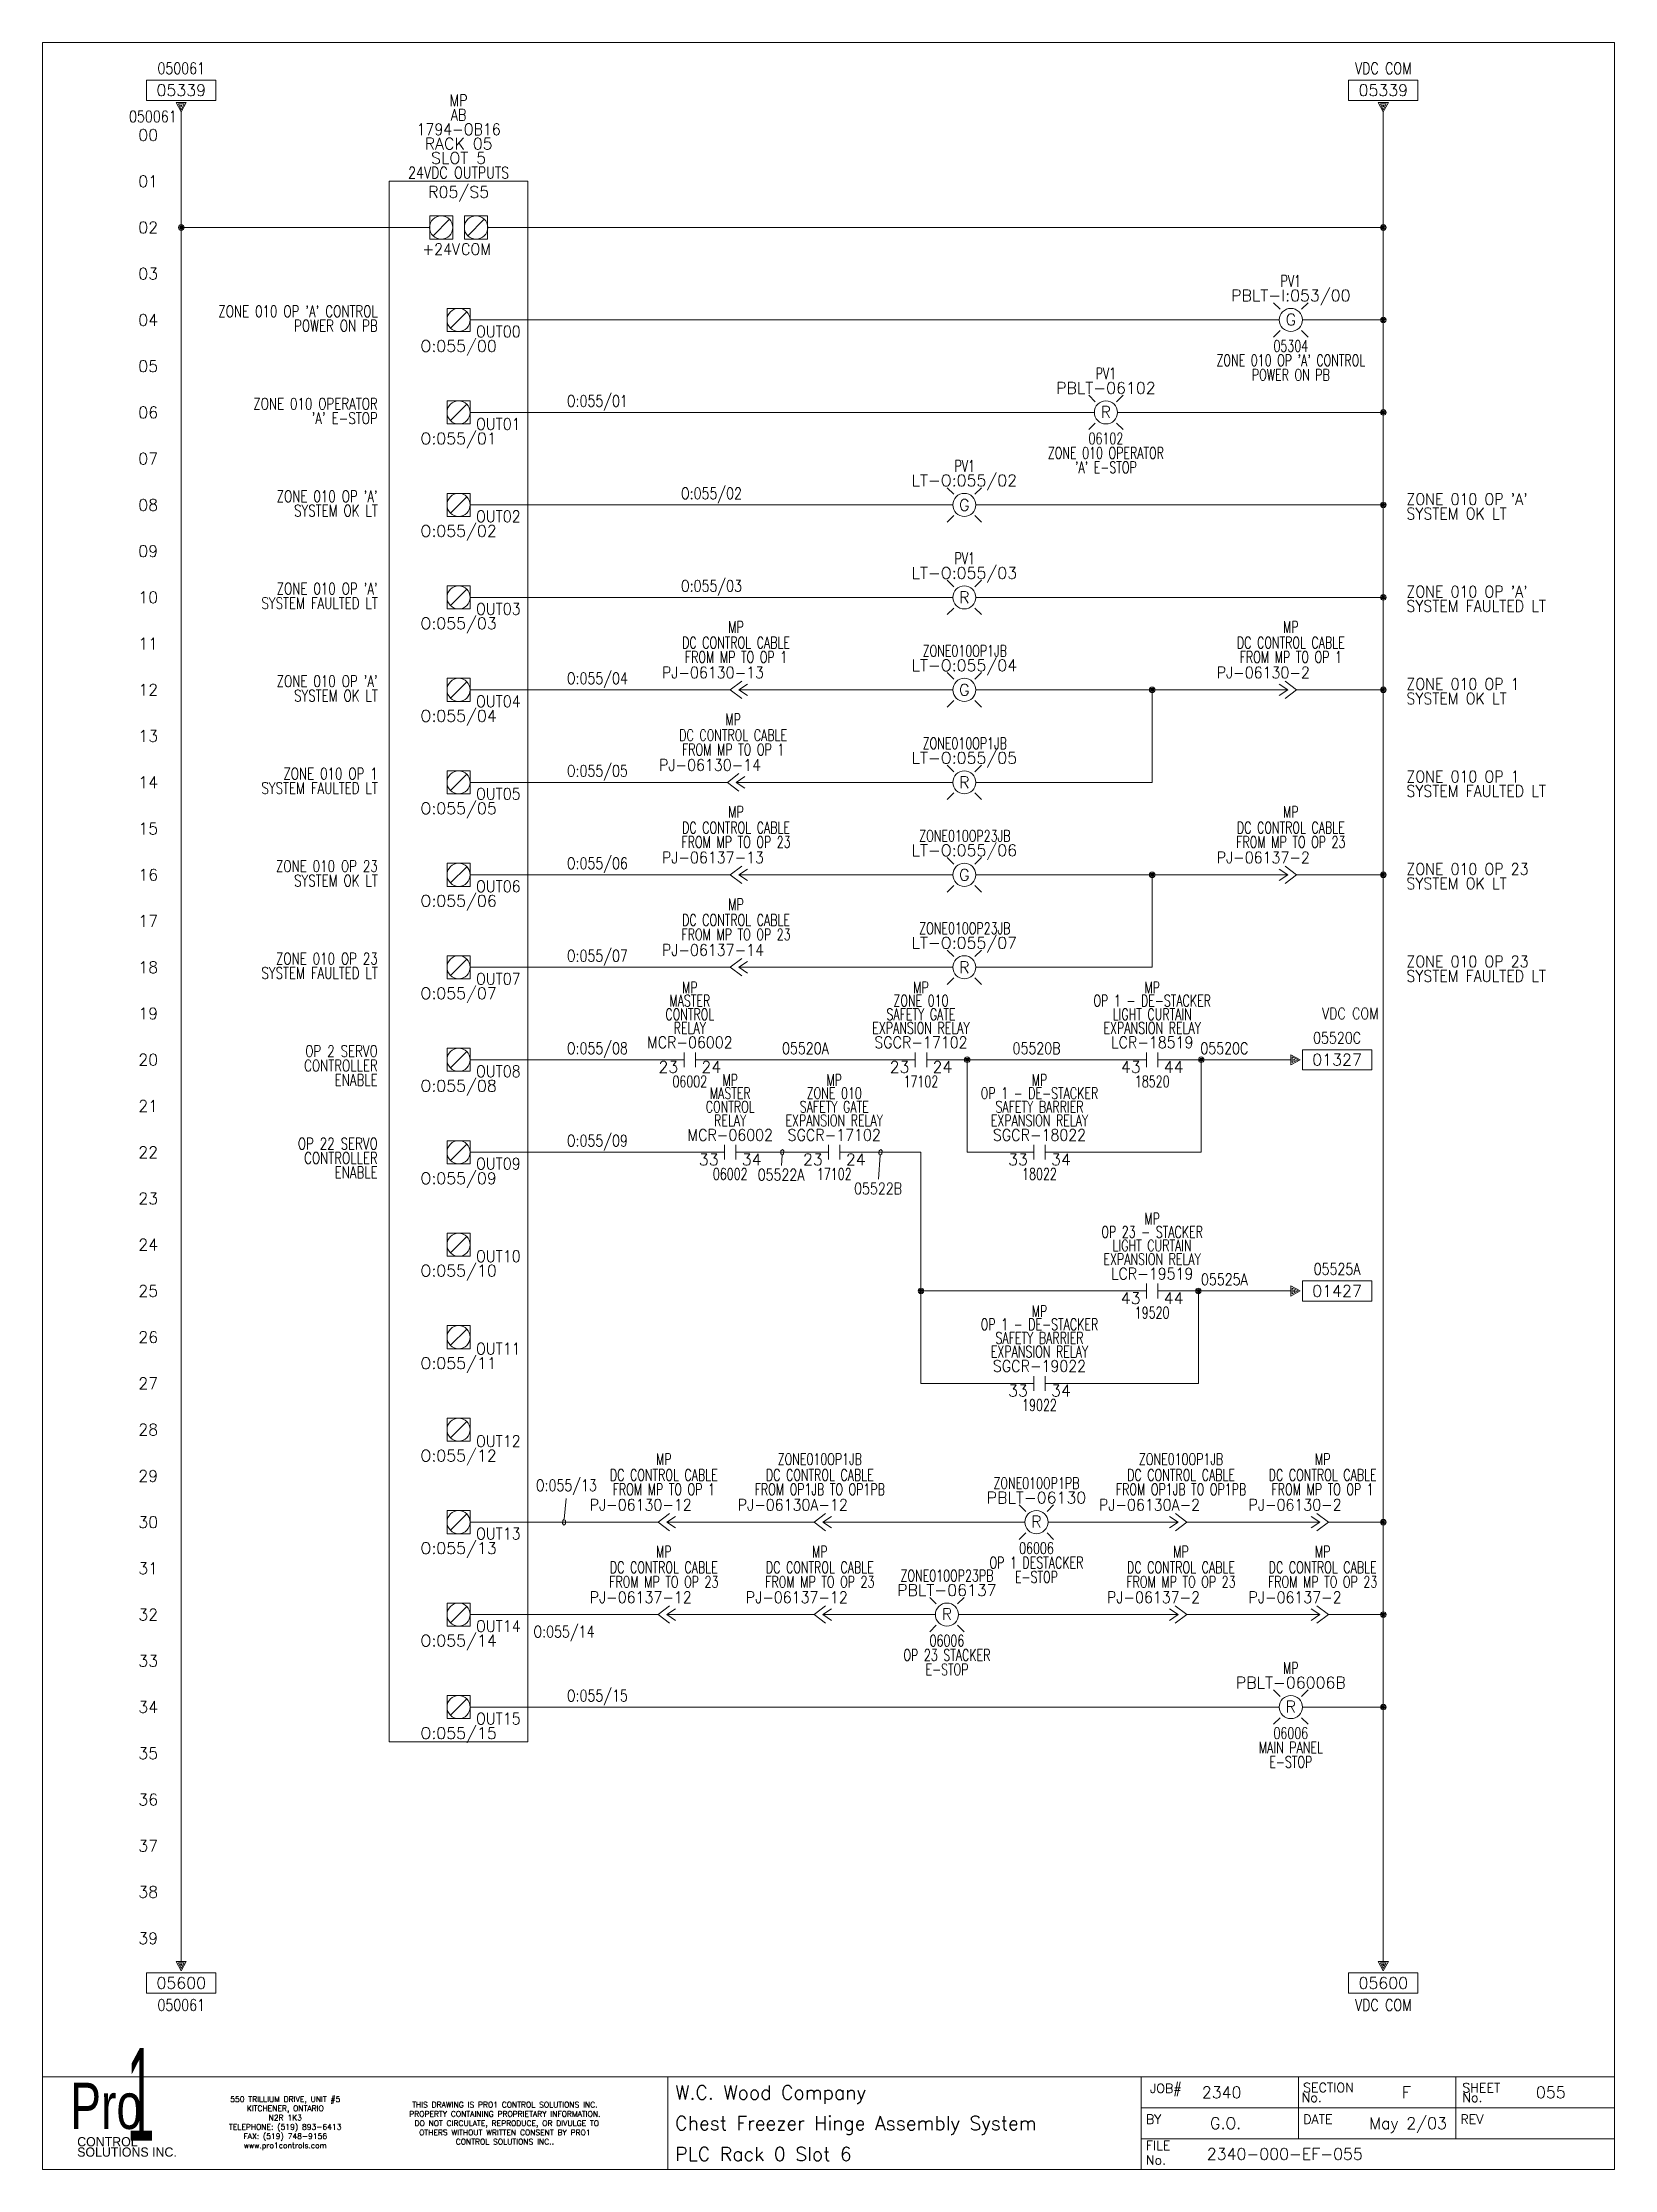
# Model space of a CAD drawing. Header units: inches. Extents: x 0 to 17, y 0 to 23.
import ezdxf
from ezdxf.enums import TextEntityAlignment as Align

# ---------------------------------------------------------------- set-up
doc = ezdxf.new("R2010")
doc.units = ezdxf.units.IN
doc.header["$MEASUREMENT"] = 0
doc.layers.get('0').update_dxf_attribs({"lineweight": 5})
for name, color, linetype, lineweight in [('BOARDER', 5, 'Continuous', 5), ('DESC', 1, 'Continuous', 5), ('DESCCHILD', 1, 'Continuous', 5), ('LOC', 252, 'Continuous', 5), ('MISC', 2, 'Continuous', 5), ('SYMS', 7, 'Continuous', 5), ('TAGFIXED', 7, 'Continuous', 5), ('TAGS', 2, 'Continuous', 5), ('TERMS', 2, 'Continuous', 5), ('Title_Block_Info', 2, 'Continuous', 5), ('WIREFIXED', 3, 'Continuous', 5), ('WIRENO', 1, 'Continuous', 5), ('WIRENO_DEST', 1, 'Continuous', 5), ('WIRES', 7, 'Continuous', 5), ('XREF', 1, 'Continuous', 5), ('XREFCHILD', 1, 'Continuous', 5)]:
    doc.layers.add(name, color=color, linetype=linetype, lineweight=lineweight)
doc.styles.add('SIVAN', font='sivan.TTF', dxfattribs={"height": 1})
doc.styles.add('STACCO', font='STAC222N.TTF', dxfattribs={"height": 1})
doc.styles.get("Standard").update_dxf_attribs({"font": 'romans.shx'})
doc.styles.add('WD', font='romans.shx')

msp = doc.modelspace()

# ---------------------------------------------------------------- texts
at = {"color": 2, "style": 'WD'}
for s, p in [('01', (1.25, 21.5)), ('02', (1.25, 21)), ('03', (1.25, 20.5)), ('04', (1.25, 20)), ('05', (1.25, 19.5)), ('06', (1.25, 19)), ('07', (1.25, 18.5)), ('08', (1.25, 18)), ('09', (1.25, 17.5)), ('10', (1.25, 17)), ('11', (1.25, 16.5)), ('12', (1.25, 16)), ('13', (1.25, 15.5)), ('14', (1.25, 15)), ('15', (1.25, 14.5)), ('16', (1.25, 14)), ('17', (1.25, 13.5)), ('18', (1.25, 13)), ('19', (1.25, 12.5)), ('20', (1.25, 12)), ('21', (1.25, 11.5)), ('22', (1.25, 11)), ('23', (1.25, 10.5)), ('24', (1.25, 10)), ('25', (1.25, 9.5)), ('26', (1.25, 9)), ('27', (1.25, 8.5)), ('28', (1.25, 8)), ('29', (1.25, 7.5)), ('30', (1.25, 7)), ('31', (1.25, 6.5)), ('32', (1.25, 6)), ('33', (1.25, 5.5)), ('34', (1.25, 5)), ('35', (1.25, 4.5)), ('36', (1.25, 4)), ('37', (1.25, 3.5)), ('38', (1.25, 3)), ('39', (1.25, 2.5))]:
    msp.add_text(s, height=0.125, dxfattribs=at).set_placement(p, align=Align.MIDDLE_RIGHT)

# ---------------------------------------------------------------- blocks, each defined once
blk = doc.blocks.new('WD_MLRH')
at = {"color": 2, "style": 'WD'}
blk.add_attdef('RUNGFIRST', text='', height=0.125, dxfattribs=at).set_placement((-0.25, 0), align=Align.MIDDLE_RIGHT)
at = {"style": 'WD', "flags": 1}
for tag, p in [('RUNGHORV', (-0.25, -0.127)), ('RUNGDIST', (-0.25, -0.2)), ('RUNGCNT', (-0.25, -0.237)), ('RUNGINC', (-0.25, -0.163)), ('WIRE-START', (-0.25, -0.356)), ('WIRE-GSUF', (-0.25, -0.396)), ('PH3SPACE', (-0.25, -0.437)), ('WIREMODE', (-0.25, -0.281)), ('WIREFMT', (-0.25, -0.321))]:
    blk.add_attdef(tag, text='', height=0.025, dxfattribs=at).set_placement(p, align=Align.RIGHT)
blk = doc.blocks.new('WD_WNV')
at = {"linetype": 'Continuous', "style": 'WD', "width": 0.8}
blk.add_attdef('WIRENO', text='', height=0.125, dxfattribs=at).set_placement((-0.05, 0), align=Align.MIDDLE_RIGHT)
blk = doc.blocks.new('WDDOT')
for radius in [0.03, 0.0187, 0.00929]:
    blk.add_circle((0, 0), radius)
blk = doc.blocks.new('HPB2G')
for p, q in [((-0.115, 0.115), (-0.186, 0.186)), ((0.115, 0.115), (0.186, 0.186)), ((-0.115, -0.115), (-0.186, -0.186)), ((0.115, -0.115), (0.186, -0.186))]:
    blk.add_line(p, q)
blk.add_circle((0, 0), 0.125)
at = {"style": 'WD', "width": 0.7}
for tag, p in [('INST', (0, 0.528)), ('LOC', (0, 0.359)), ('XREF', (0, -0.344)), ('DESC1', (0, -0.5)), ('DESC2', (0, -0.656))]:
    blk.add_attdef(tag, text='', height=0.125, dxfattribs=at).set_placement(p, align=Align.CENTER)
at = {"style": 'WD'}
for tag, p in [('TAG2', (0, 0.202)), ('COLOR', (0, -0.058))]:
    blk.add_attdef(tag, text='', height=0.125, dxfattribs=at).set_placement(p, align=Align.CENTER)
at = {"style": 'WD', "flags": 1}
for tag, p in [('X4TERM01', (-0.125, 0)), ('X1TERM02', (0.125, 0))]:
    blk.add_attdef(tag, p, '', height=0.01, dxfattribs=at)
at = {"style": 'WD', "flags": 9}
blk.add_attdef('FAMILY', text='', height=0.01, dxfattribs=at).set_placement((-0.005, 0.161), align=Align.CENTER)
at = {"style": 'WD'}
for tag, p in [('X2LINK', (0, 0.219)), ('X8LINK', (0, -0.219))]:
    blk.add_attdef(tag, p, '', height=0.01, dxfattribs=at)
at = {"linetype": 'Continuous', "style": 'WD', "flags": 8}
blk.add_attdef('TERM01', text='', height=0.125, dxfattribs=at).set_placement((-0.175, -0.031), align=Align.TOP_RIGHT)
blk.add_attdef('TERM02', text='', height=0.125, dxfattribs=at).set_placement((0.175, -0.031), align=Align.TOP_LEFT)
blk = doc.blocks.new('HPB2R')
for p, q in [((-0.115, 0.115), (-0.186, 0.186)), ((0.115, 0.115), (0.186, 0.186)), ((-0.115, -0.115), (-0.186, -0.186)), ((0.115, -0.115), (0.186, -0.186))]:
    blk.add_line(p, q)
blk.add_circle((0, 0), 0.125)
at = {"style": 'WD', "width": 0.7}
for tag, p in [('INST', (0, 0.528)), ('LOC', (0, 0.359)), ('XREF', (0, -0.344)), ('DESC1', (0, -0.5)), ('DESC2', (0, -0.656))]:
    blk.add_attdef(tag, text='', height=0.125, dxfattribs=at).set_placement(p, align=Align.CENTER)
at = {"style": 'WD'}
for tag, p in [('TAG2', (0, 0.202)), ('COLOR', (0, -0.058))]:
    blk.add_attdef(tag, text='', height=0.125, dxfattribs=at).set_placement(p, align=Align.CENTER)
at = {"style": 'WD', "flags": 1}
for tag, p in [('X4TERM01', (-0.125, 0)), ('X1TERM02', (0.125, 0))]:
    blk.add_attdef(tag, p, '', height=0.01, dxfattribs=at)
at = {"style": 'WD', "flags": 9}
blk.add_attdef('FAMILY', text='', height=0.01, dxfattribs=at).set_placement((-0.005, 0.161), align=Align.CENTER)
at = {"style": 'WD'}
for tag, p in [('X2LINK', (0, 0.219)), ('X8LINK', (0, -0.219))]:
    blk.add_attdef(tag, p, '', height=0.01, dxfattribs=at)
at = {"linetype": 'Continuous', "style": 'WD', "flags": 8}
blk.add_attdef('TERM01', text='', height=0.125, dxfattribs=at).set_placement((-0.175, -0.031), align=Align.TOP_RIGHT)
blk.add_attdef('TERM02', text='', height=0.125, dxfattribs=at).set_placement((0.175, -0.031), align=Align.TOP_LEFT)
blk = doc.blocks.new('HLT1G')
for p, q in [((-0.115, 0.115), (-0.186, 0.186)), ((0.115, 0.115), (0.186, 0.186)), ((-0.115, -0.115), (-0.186, -0.186)), ((0.115, -0.115), (0.186, -0.186))]:
    blk.add_line(p, q)
blk.add_circle((0, 0), 0.125)
at = {"style": 'WD', "width": 0.7}
for tag, p in [('INST', (0.006, 0.528)), ('LOC', (0.006, 0.359))]:
    blk.add_attdef(tag, text='', height=0.125, dxfattribs=at).set_placement(p, align=Align.CENTER)
at = {"style": 'WD'}
blk.add_attdef('TAG1', text='', height=0.125, dxfattribs=at).set_placement((0, 0.202), align=Align.CENTER)
blk.add_attdef('COLOR', text='', height=0.125, dxfattribs=at).set_placement((0, 0), align=Align.MIDDLE)
at = {"style": 'WD', "flags": 1}
for tag, p in [('X4TERM01', (-0.125, 0)), ('X1TERM02', (0.125, 0))]:
    blk.add_attdef(tag, p, '', height=0.01, dxfattribs=at)
at = {"linetype": 'Continuous', "style": 'WD', "flags": 9}
blk.add_attdef('ASSYCODE', text='', height=0.01, dxfattribs=at).set_placement((-0.003, 0.096), align=Align.CENTER)
at = {"style": 'WD', "flags": 9}
blk.add_attdef('FAMILY', text='', height=0.01, dxfattribs=at).set_placement((-0.005, 0.161), align=Align.CENTER)
at = {"linetype": 'Continuous', "style": 'WD', "flags": 1}
for tag, p in [('MFG', (0, 0.121)), ('CAT', (0, 0.14))]:
    blk.add_attdef(tag, text='', height=0.01, dxfattribs=at).set_placement(p, align=Align.MIDDLE)
at = {"style": 'WD', "width": 0.9}
blk.add_attdef('DESC1', (1.125, 0), '', height=0.125, dxfattribs=at)
at = {"linetype": 'Continuous', "style": 'WD', "flags": 8}
blk.add_attdef('TERM01', text='', height=0.125, dxfattribs=at).set_placement((-0.175, -0.031), align=Align.TOP_RIGHT)
blk.add_attdef('TERM02', text='', height=0.125, dxfattribs=at).set_placement((0.175, -0.031), align=Align.TOP_LEFT)
at = {"style": 'WD', "width": 0.9}
blk.add_attdef('DESC2', text='', height=0.125, dxfattribs=at).set_placement((1.125, -0.031), align=Align.TOP_LEFT)
blk = doc.blocks.new('HLT1R')
for p, q in [((-0.115, 0.115), (-0.186, 0.186)), ((0.115, 0.115), (0.186, 0.186)), ((-0.115, -0.115), (-0.186, -0.186)), ((0.115, -0.115), (0.186, -0.186))]:
    blk.add_line(p, q)
blk.add_circle((0, 0), 0.125)
at = {"style": 'WD', "width": 0.7}
for tag, p in [('INST', (0.006, 0.528)), ('LOC', (0.006, 0.359))]:
    blk.add_attdef(tag, text='', height=0.125, dxfattribs=at).set_placement(p, align=Align.CENTER)
at = {"style": 'WD'}
blk.add_attdef('TAG1', text='', height=0.125, dxfattribs=at).set_placement((0, 0.202), align=Align.CENTER)
blk.add_attdef('COLOR', text='', height=0.125, dxfattribs=at).set_placement((0, 0), align=Align.MIDDLE)
at = {"style": 'WD', "flags": 1}
for tag, p in [('X4TERM01', (-0.125, 0)), ('X1TERM02', (0.125, 0))]:
    blk.add_attdef(tag, p, '', height=0.01, dxfattribs=at)
at = {"linetype": 'Continuous', "style": 'WD', "flags": 9}
blk.add_attdef('ASSYCODE', text='', height=0.01, dxfattribs=at).set_placement((-0.003, 0.098), align=Align.CENTER)
at = {"style": 'WD', "flags": 9}
blk.add_attdef('FAMILY', text='', height=0.01, dxfattribs=at).set_placement((-0.005, 0.161), align=Align.CENTER)
at = {"linetype": 'Continuous', "style": 'WD', "flags": 1}
for tag, p in [('MFG', (0, 0.121)), ('CAT', (0, 0.14))]:
    blk.add_attdef(tag, text='', height=0.01, dxfattribs=at).set_placement(p, align=Align.MIDDLE)
at = {"style": 'WD', "width": 0.9}
blk.add_attdef('DESC1', (1.125, 0), '', height=0.125, dxfattribs=at)
at = {"linetype": 'Continuous', "style": 'WD', "flags": 8}
blk.add_attdef('TERM01', text='', height=0.125, dxfattribs=at).set_placement((-0.175, -0.031), align=Align.TOP_RIGHT)
blk.add_attdef('TERM02', text='', height=0.125, dxfattribs=at).set_placement((0.175, -0.031), align=Align.TOP_LEFT)
at = {"style": 'WD', "width": 0.9}
blk.add_attdef('DESC2', text='', height=0.125, dxfattribs=at).set_placement((1.125, -0.031), align=Align.TOP_LEFT)
blk = doc.blocks.new('PLCIO_13648')
at = {"layer": 'SYMS'}
for p, q in [((0.75, 0.5), (-0.75, 0.5)), ((-0.75, 0.5), (-0.75, -16.375)), ((0.75, -16.375), (0.75, 0.5)), ((-0.312, 0.125), (-0.062, 0.125)), ((-0.312, -0.125), (-0.312, 0.125)), ((-0.098, 0.089), (-0.277, -0.089)), ((-0.062, 0.125), (-0.062, -0.125)), ((0.062, 0.125), (0.312, 0.125)), ((0.062, -0.125), (0.062, 0.125)), ((0.277, 0.089), (0.098, -0.089)), ((0.312, 0.125), (0.312, -0.125)), ((-0.062, -0.125), (-0.312, -0.125)), ((0.312, -0.125), (0.062, -0.125)), ((-0.125, -0.875), (0.125, -0.875)), ((-0.125, -1.125), (-0.125, -0.875)), ((0.088, -0.912), (-0.088, -1.088)), ((0.125, -0.875), (0.125, -1.125)), ((0.125, -1.125), (-0.125, -1.125)), ((-0.125, -1.875), (0.125, -1.875)), ((-0.125, -2.125), (-0.125, -1.875)), ((0.088, -1.912), (-0.088, -2.088)), ((0.125, -1.875), (0.125, -2.125)), ((0.125, -2.125), (-0.125, -2.125)), ((-0.125, -2.875), (0.125, -2.875)), ((-0.125, -3.125), (-0.125, -2.875)), ((0.088, -2.912), (-0.088, -3.088)), ((0.125, -2.875), (0.125, -3.125)), ((0.125, -3.125), (-0.125, -3.125)), ((-0.125, -3.875), (0.125, -3.875)), ((-0.125, -4.125), (-0.125, -3.875)), ((0.125, -3.875), (0.125, -4.125)), ((0.125, -4.125), (-0.125, -4.125)), ((0.088, -3.912), (-0.088, -4.088)), ((-0.125, -4.875), (0.125, -4.875)), ((-0.125, -5.125), (-0.125, -4.875)), ((0.088, -4.912), (-0.088, -5.088)), ((0.125, -4.875), (0.125, -5.125)), ((0.125, -5.125), (-0.125, -5.125)), ((-0.125, -5.875), (0.125, -5.875)), ((-0.125, -6.125), (-0.125, -5.875)), ((0.088, -5.912), (-0.088, -6.088)), ((0.125, -5.875), (0.125, -6.125)), ((0.125, -6.125), (-0.125, -6.125)), ((-0.125, -6.875), (0.125, -6.875)), ((-0.125, -7.125), (-0.125, -6.875)), ((0.125, -6.875), (0.125, -7.125)), ((0.125, -7.125), (-0.125, -7.125)), ((0.088, -6.912), (-0.088, -7.088)), ((-0.125, -7.875), (0.125, -7.875)), ((-0.125, -8.125), (-0.125, -7.875)), ((0.088, -7.912), (-0.088, -8.088)), ((0.125, -7.875), (0.125, -8.125)), ((0.125, -8.125), (-0.125, -8.125)), ((-0.125, -8.875), (0.125, -8.875)), ((-0.125, -9.125), (-0.125, -8.875)), ((0.088, -8.912), (-0.088, -9.088)), ((0.125, -8.875), (0.125, -9.125)), ((0.125, -9.125), (-0.125, -9.125)), ((-0.125, -9.875), (0.125, -9.875)), ((-0.125, -10.125), (-0.125, -9.875)), ((0.125, -9.875), (0.125, -10.125)), ((0.088, -9.912), (-0.088, -10.088)), ((0.125, -10.125), (-0.125, -10.125)), ((-0.125, -10.875), (0.125, -10.875)), ((-0.125, -11.125), (-0.125, -10.875)), ((0.088, -10.912), (-0.088, -11.088)), ((0.125, -10.875), (0.125, -11.125)), ((0.125, -11.125), (-0.125, -11.125)), ((-0.125, -11.875), (0.125, -11.875)), ((-0.125, -12.125), (-0.125, -11.875)), ((0.088, -11.912), (-0.088, -12.088)), ((0.125, -11.875), (0.125, -12.125)), ((0.125, -12.125), (-0.125, -12.125)), ((-0.125, -12.875), (0.125, -12.875)), ((-0.125, -13.125), (-0.125, -12.875)), ((0.125, -12.875), (0.125, -13.125)), ((0.088, -12.912), (-0.088, -13.088)), ((0.125, -13.125), (-0.125, -13.125)), ((-0.125, -13.875), (0.125, -13.875)), ((-0.125, -14.125), (-0.125, -13.875)), ((0.088, -13.912), (-0.088, -14.088)), ((0.125, -13.875), (0.125, -14.125)), ((0.125, -14.125), (-0.125, -14.125)), ((-0.125, -14.875), (0.125, -14.875)), ((-0.125, -15.125), (-0.125, -14.875)), ((0.088, -14.912), (-0.088, -15.088)), ((0.125, -14.875), (0.125, -15.125)), ((0.125, -15.125), (-0.125, -15.125)), ((-0.125, -15.875), (0.125, -15.875)), ((-0.125, -16.125), (-0.125, -15.875)), ((0.088, -15.912), (-0.088, -16.088)), ((0.125, -15.875), (0.125, -16.125)), ((0.125, -16.125), (-0.125, -16.125)), ((-0.75, -16.375), (0.75, -16.375))]:
    blk.add_line(p, q, dxfattribs=at)
for centre, radius in [((-0.188, 0), 0.126), ((0.188, 0), 0.126), ((0, -1), 0.125), ((0, -2), 0.125), ((0, -3), 0.125), ((0, -4), 0.125), ((0, -5), 0.125), ((0, -6), 0.125), ((0, -7), 0.125), ((0, -8), 0.125), ((0, -9), 0.125), ((0, -10), 0.125), ((0, -11), 0.125), ((0, -12), 0.125), ((0, -13), 0.125), ((0, -14), 0.125), ((0, -15), 0.125), ((0, -16), 0.125)]:
    blk.add_circle(centre, radius, dxfattribs=at)
at = {"layer": 'SYMS', "style": 'WD'}
for tag, width, p in [('INST', 0.8, (0, 1.482)), ('LOC', 0.8, (0, 1.312)), ('MFG', 0.8, (0, 1.156)), ('CAT', 0.9, (0, 1)), ('DESC', 0.8, (0, 0.53)), ('TERM01L', 0.75, (-0.188, 0.156)), ('TERM01R', 0.75, (0.188, 0.156)), ('TERM02', 0.9, (0, -0.812)), ('TERM03', 0.9, (0, -1.812)), ('TERM04', 0.9, (0, -2.812)), ('TERM05', 0.9, (0, -3.812)), ('TERM06', 0.9, (0, -4.812)), ('TERM07', 0.9, (0, -5.812)), ('TERM08', 0.9, (0, -6.812)), ('TERM09', 0.9, (0, -7.812)), ('TERM10', 0.9, (0, -8.812)), ('TERM11', 0.9, (0, -9.812)), ('TERM12', 0.9, (0, -10.812)), ('TERM13', 0.9, (0, -11.812)), ('TERM14', 0.9, (0, -12.812)), ('TERM15', 0.9, (0, -13.812)), ('TERM16', 0.9, (0, -14.812)), ('TERM17', 0.9, (0, -15.812))]:
    blk.add_attdef(tag, text='', height=0.125, dxfattribs=dict(at, width=width)).set_placement(p, align=Align.CENTER)
for tag, p in [('LINE1', (0, 0.844)), ('LINE2', (0, 0.688)), ('TAG', (0, 0.322))]:
    blk.add_attdef(tag, text='', height=0.125, dxfattribs=at).set_placement(p, align=Align.CENTER)
at = {"layer": 'SYMS', "linetype": 'Continuous', "style": 'WD', "flags": 9}
blk.add_attdef('ASSYCODE', text='', height=0.01, dxfattribs=at).set_placement((0.23, 1.071), align=Align.CENTER)
at = {"layer": 'SYMS', "style": 'WD', "flags": 1}
for tag, p in [('X4TERM01L', (-0.312, 0)), ('X1TERM01R', (0.312, 0)), ('X1TERM02', (0.125, -1)), ('X1TERM03', (0.125, -2)), ('X1TERM04', (0.125, -3)), ('X1TERM05', (0.125, -4)), ('X1TERM06', (0.125, -5)), ('X1TERM07', (0.125, -6)), ('X1TERM08', (0.125, -7)), ('X1TERM09', (0.125, -8)), ('X1TERM10', (0.125, -9)), ('X1TERM11', (0.125, -10)), ('X1TERM12', (0.125, -11)), ('X1TERM13', (0.125, -12)), ('X1TERM14', (0.125, -13)), ('X1TERM15', (0.125, -14)), ('X1TERM16', (0.125, -15)), ('X1TERM17', (0.125, -16))]:
    blk.add_attdef(tag, p, '', height=0.01, dxfattribs=at)
at = {"layer": 'SYMS', "style": 'WD', "width": 0.9}
for tag, p in [('TERMDESC01L', (-0.188, -0.172)), ('TERMDESC01R', (0.188, -0.172))]:
    blk.add_attdef(tag, text='', height=0.125, dxfattribs=at).set_placement(p, align=Align.TOP_CENTER)
for tag, p in [('DESCA02', (-0.688, -0.969)), ('DESCB02', (-0.688, -1.125)), ('DESCC02', (-0.688, -1.281)), ('DESCD02', (-0.688, -1.438)), ('DESCE02', (-0.688, -1.594)), ('DESCB03', (-0.688, -2.125)), ('DESCA03', (-0.688, -1.969)), ('DESCC03', (-0.688, -2.281)), ('DESCD03', (-0.688, -2.438)), ('DESCE03', (-0.688, -2.594)), ('DESCA04', (-0.688, -2.969)), ('DESCB04', (-0.688, -3.125)), ('DESCC04', (-0.688, -3.281)), ('DESCD04', (-0.688, -3.438)), ('DESCE04', (-0.688, -3.594)), ('DESCA05', (-0.688, -3.969)), ('DESCB05', (-0.688, -4.125)), ('DESCC05', (-0.688, -4.281)), ('DESCD05', (-0.688, -4.438)), ('DESCE05', (-0.688, -4.594)), ('DESCB06', (-0.688, -5.125)), ('DESCA06', (-0.688, -4.969)), ('DESCC06', (-0.688, -5.281)), ('DESCD06', (-0.688, -5.438)), ('DESCE06', (-0.688, -5.594)), ('DESCA07', (-0.688, -5.969)), ('DESCB07', (-0.688, -6.125)), ('DESCC07', (-0.688, -6.281)), ('DESCD07', (-0.688, -6.438)), ('DESCE07', (-0.688, -6.594)), ('DESCA08', (-0.688, -6.969)), ('DESCB08', (-0.688, -7.125)), ('DESCC08', (-0.688, -7.281)), ('DESCD08', (-0.688, -7.438)), ('DESCE08', (-0.688, -7.594)), ('DESCB09', (-0.688, -8.125)), ('DESCA09', (-0.688, -7.969)), ('DESCC09', (-0.688, -8.281)), ('DESCD09', (-0.688, -8.438)), ('DESCE09', (-0.688, -8.594)), ('DESCA10', (-0.688, -8.969)), ('DESCB10', (-0.688, -9.125)), ('DESCC10', (-0.688, -9.281)), ('DESCD10', (-0.688, -9.438)), ('DESCE10', (-0.688, -9.594)), ('DESCA11', (-0.688, -9.969)), ('DESCB11', (-0.688, -10.125)), ('DESCC11', (-0.688, -10.281)), ('DESCD11', (-0.688, -10.438)), ('DESCE11', (-0.688, -10.594)), ('DESCB12', (-0.688, -11.125)), ('DESCA12', (-0.688, -10.969)), ('DESCC12', (-0.688, -11.281)), ('DESCD12', (-0.688, -11.438)), ('DESCE12', (-0.688, -11.594)), ('DESCA13', (-0.688, -11.969)), ('DESCB13', (-0.688, -12.125)), ('DESCC13', (-0.688, -12.281)), ('DESCD13', (-0.688, -12.438)), ('DESCE13', (-0.688, -12.594)), ('DESCA14', (-0.688, -12.969)), ('DESCB14', (-0.688, -13.125)), ('DESCC14', (-0.688, -13.281)), ('DESCD14', (-0.688, -13.438)), ('DESCE14', (-0.688, -13.594)), ('DESCB15', (-0.688, -14.125)), ('DESCA15', (-0.688, -13.969)), ('DESCC15', (-0.688, -14.281)), ('DESCD15', (-0.688, -14.438)), ('DESCE15', (-0.688, -14.594)), ('DESCA16', (-0.688, -14.969)), ('DESCB16', (-0.688, -15.125)), ('DESCC16', (-0.688, -15.281)), ('DESCD16', (-0.688, -15.438)), ('DESCE16', (-0.688, -15.594)), ('DESCA17', (-0.688, -15.969)), ('DESCB17', (-0.688, -16.125)), ('DESCC17', (-0.688, -16.281)), ('DESCD17', (-0.688, -16.438)), ('DESCE17', (-0.688, -16.594))]:
    blk.add_attdef(tag, text='', height=0.125, dxfattribs=at).set_placement(p, align=Align.RIGHT)
for tag, p in [('TERMDESC02', (0.188, -1.062)), ('TERMDESC03', (0.188, -2.062)), ('TERMDESC04', (0.188, -3.062)), ('TERMDESC05', (0.188, -4.062)), ('TERMDESC06', (0.188, -5.062)), ('TERMDESC07', (0.188, -6.062)), ('TERMDESC08', (0.188, -7.062)), ('TERMDESC09', (0.188, -8.062)), ('TERMDESC10', (0.188, -9.062)), ('TERMDESC11', (0.188, -10.062)), ('TERMDESC12', (0.188, -11.062)), ('TERMDESC13', (0.188, -12.062)), ('TERMDESC14', (0.188, -13.062)), ('TERMDESC15', (0.188, -14.062)), ('TERMDESC16', (0.188, -15.062)), ('TERMDESC17', (0.188, -16.062))]:
    blk.add_attdef(tag, text='', height=0.125, dxfattribs=at).set_placement(p, align=Align.TOP_LEFT)
at = {"layer": 'SYMS', "style": 'WD'}
for tag, p in [('TAGA02', (0, -1.219)), ('TAGA03', (0, -2.219)), ('TAGA04', (0, -3.219)), ('TAGA05', (0, -4.219)), ('TAGA06', (0, -5.219)), ('TAGA07', (0, -6.219)), ('TAGA08', (0, -7.219)), ('TAGA09', (0, -8.219)), ('TAGA10', (0, -9.219)), ('TAGA11', (0, -10.219)), ('TAGA12', (0, -11.219)), ('TAGA13', (0, -12.219)), ('TAGA14', (0, -13.219)), ('TAGA15', (0, -14.219)), ('TAGA16', (0, -15.219)), ('TAGA17', (0, -16.219))]:
    blk.add_attdef(tag, text='', height=0.125, dxfattribs=at).set_placement(p, align=Align.TOP_CENTER)
blk = doc.blocks.new('WD_WNH')
at = {"linetype": 'Continuous', "style": 'WD', "width": 0.8}
blk.add_attdef('WIRENO', text='', height=0.125, dxfattribs=at).set_placement((0, 0.0625), align=Align.CENTER)
blk = doc.blocks.new('HA2S1')
for p, q in [((0, -0.055), (0, 0.055)), ((0, 0.055), (0.102, 0)), ((0.102, 0), (0, -0.055)), ((0.078, 0), (0.016, 0.031)), ((0.016, 0.031), (0.016, -0.031)), ((0.016, -0.031), (0.078, 0)), ((0.047, 0), (0.031, 0.008)), ((0.031, 0.008), (0.031, -0.008)), ((0.031, -0.008), (0.047, 0)), ((0.125, 0.109), (0.125, -0.109)), ((0.875, 0.109), (0.125, 0.109)), ((0.875, -0.109), (0.875, 0.109)), ((0.125, -0.109), (0.875, -0.109))]:
    blk.add_line(p, q)
at = {"style": 'WD', "width": 0.8, "flags": 8}
for tag, p in [('WIRENO', (0.5, 0.3)), ('DESC1', (0.5, -0.169))]:
    blk.add_attdef(tag, text='', height=0.125, dxfattribs=at).set_placement(p, align=Align.TOP_CENTER)
at = {"style": 'WD', "flags": 1}
for tag, p in [('X4TERM01', (0, 0)), ('SIGCODE', (0.026, 0.066))]:
    blk.add_attdef(tag, p, '', height=0.01, dxfattribs=at)
at = {"style": 'WD'}
blk.add_attdef('XREF', text='', height=0.125, dxfattribs=at).set_placement((0.5, -0.063), align=Align.CENTER)
blk = doc.blocks.new('TB_P')
at = {"color": 5}
blk.add_line((6.764, 0), (6.764, 1), dxfattribs=at)
at = {"color": 5, "linetype": 'Continuous'}
blk.add_line((15.283, 1), (15.283, 0.667), dxfattribs=at)
blk.add_lwpolyline([(0, 0), (17, 0), (17, 23), (0, 23)], close=True, dxfattribs=at)
at = {"layer": 'BOARDER', "linetype": 'Continuous'}
for p, q in [((0, 1), (17, 1)), ((0, 1), (0, 0)), ((11.882, 1), (11.882, 0.667)), ((11.882, 1), (11.882, 0)), ((11.882, 1), (11.882, 0)), ((11.882, 1), (11.882, 0)), ((13.583, 1), (13.583, 0.667)), ((11.882, 0.667), (17, 0.667)), ((13.583, 0.667), (13.583, 0.333)), ((15.283, 0.667), (15.283, 0.333)), ((11.882, 0.333), (17, 0.333))]:
    blk.add_line(p, q, dxfattribs=at)
at = {"color": 5, "char_height": 0.06, "attachment_point": 5, "style": 'WD'}
for s, insert, width in [('550 TRILLIUM DRIVE, UNIT #5\\PKITCHENER, ONTARIO\\PN2R 1K3\\PTELEPHONE: (519) 893-6413\\PFAX: (519) 748-9156\\Pwww.pro1controls.com', (2.625, 0.5), 1.804), ('THIS DRAWING IS PRO1 CONTROL SOLUTIONS INC. PROPERTY CONTAINING PROPRIETARY INFORMATION.  DO NOT CIRCULATE, REPRODUCE, OR DIVULGE TO OTHERS WITHOUT WRITTEN CONSENT BY PRO1 CONTROL SOLUTIONS INC..', (5, 0.5), 2.264)]:
    blk.add_mtext(s, dxfattribs=dict(at, insert=insert, width=width))
at = {"color": 2, "linetype": 'Continuous', "style": 'WD', "flags": 1}
for tag, p in [('REV1_NO', (1.734, 3.29)), ('REV1_BY', (7.303, 3.29)), ('REV1_DATE', (9.562, 3.29)), ('REV2_NO', (1.734, 3.04)), ('REV2_BY', (7.303, 3.04)), ('REV2_DATE', (9.562, 3.04)), ('REV3_NO', (1.734, 2.79)), ('REV3_BY', (7.303, 2.79)), ('REV3_DATE', (9.562, 2.79)), ('REV4_NO', (1.734, 2.54)), ('REV4_BY', (7.303, 2.54)), ('REV4_DATE', (9.562, 2.54)), ('REV5_NO', (1.734, 2.29)), ('REV5_BY', (7.303, 2.29)), ('REV5_DATE', (9.562, 2.29)), ('REV6_NO', (1.734, 2.04)), ('REV6_BY', (7.303, 2.04)), ('REV6_DATE', (9.562, 2.04)), ('REV7_NO', (1.734, 1.79)), ('REV7_BY', (7.303, 1.79)), ('REV7_DATE', (9.562, 1.79)), ('REV8_NO', (1.734, 1.54)), ('REV8_BY', (7.303, 1.54)), ('REV8_DATE', (9.562, 1.54)), ('REV9_NO', (1.734, 1.29)), ('REV9_BY', (7.303, 1.29)), ('REV9_DATE', (9.562, 1.29))]:
    blk.add_attdef(tag, text='', height=0.15, dxfattribs=at).set_placement(p, align=Align.MIDDLE_CENTER)
for tag, p in [('REV1_CHANGE', (2.292, 3.29)), ('REV2_CHANGE', (2.292, 3.04)), ('REV3_CHANGE', (2.292, 2.79)), ('REV4_CHANGE', (2.292, 2.54)), ('REV5_CHANGE', (2.292, 2.29)), ('REV6_CHANGE', (2.292, 2.04)), ('REV7_CHANGE', (2.292, 1.79)), ('REV8_CHANGE', (2.292, 1.54)), ('REV9_CHANGE', (2.292, 1.29))]:
    blk.add_attdef(tag, text='', height=0.15, dxfattribs=at).set_placement(p, align=Align.MIDDLE_LEFT)
at = {"layer": 'BOARDER', "lineweight": 0}
for s, height, style, width, p in [('1', 1, 'SIVAN', 0.4, (1.062, 0.812)), ('Pro', 0.5, 'STACCO', 0.75, (0.688, 0.688))]:
    blk.add_text(s, height=height, dxfattribs=dict(at, style=style, width=width)).set_placement(p, align=Align.MIDDLE_CENTER)
at = {"layer": 'BOARDER', "linetype": 'Continuous', "style": 'WD'}
for s, p in [('JOB#', (11.976, 0.827)), ('SECTION', (13.633, 0.835)), ('SHEET', (15.354, 0.834)), ('No.', (13.617, 0.729)), ('No.', (15.354, 0.729)), ('BY', (11.933, 0.493)), ('DATE', (13.634, 0.493)), ('REV', (15.334, 0.493)), ('FILE', (11.932, 0.21)), ('No.', (11.932, 0.052))]:
    blk.add_text(s, height=0.1, dxfattribs=at).set_placement(p)
at = {"layer": 'BOARDER', "lineweight": 0, "style": 'STACCO'}
for s, p in [('SOLUTIONS INC.', (0.375, 0.188)), ('CONTROL', (0.375, 0.3))]:
    blk.add_text(s, height=0.1, dxfattribs=at).set_placement(p, align=Align.MIDDLE_LEFT)
at = {"layer": 'Title_Block_Info', "ltscale": 0.1}
for tag, p in [('CUSTOMER', (6.842, 0.833)), ('JOB DESCRIPTION LINE', (6.842, 0.5)), ('DRAWING DESCRIPTION', (6.842, 0.167))]:
    blk.add_attdef(tag, text='', height=0.15, dxfattribs=at).set_placement(p, align=Align.MIDDLE_LEFT)
at = {"layer": 'Title_Block_Info', "ltscale": 0.1, "style": 'WD'}
for tag, p in [('JOB #', (12.752, 0.833)), ('SEC. NO.', (14.75, 0.833)), ('SHT. NO.', (16.312, 0.833)), ('NAME', (12.795, 0.5)), ('REV', (16.194, 0.5))]:
    blk.add_attdef(tag, text='', height=0.125, dxfattribs=at).set_placement(p, align=Align.MIDDLE_CENTER)
blk.add_attdef('DATE', text='', height=0.125, dxfattribs=at).set_placement((15.188, 0.5), align=Align.MIDDLE_RIGHT)
blk.add_attdef('FILE NUMBER', text='', height=0.125, dxfattribs=at).set_placement((12.591, 0.167), align=Align.MIDDLE_LEFT)
blk = doc.blocks.new('HCR21')
at = {"linetype": 'Continuous'}
for p, q in [((-0.062, 0.08), (-0.062, -0.08)), ((0.062, 0.08), (0.062, -0.08))]:
    blk.add_line(p, q, dxfattribs=at)
at = {"style": 'WD'}
for tag, width, p in [('DESC1', 0.7, (0, 0.576)), ('LOC', 0.7, (0, 0.719)), ('DESC2', 0.7, (0, 0.429)), ('TAG2', 0.9, (0, 0.125)), ('DESC3', 0.7, (0, 0.281)), ('XREF', 0.7, (0, -0.297)), ('INST', 0.7, (0, -0.438))]:
    blk.add_attdef(tag, text='', height=0.125, dxfattribs=dict(at, width=width)).set_placement(p, align=Align.CENTER)
for tag, p, flags in [('X4TERM01', (-0.062, 0), 1), ('X1TERM02', (0.062, 0), 1), ('FAMILY', (0.097, 0.053), 9), ('CONTACT', (0.097, 0.036), 1)]:
    blk.add_attdef(tag, p, '', height=0.01, dxfattribs=dict(at, flags=flags))
for tag, p in [('X2LINK', (0, 0.125)), ('X8LINK', (0, -0.125))]:
    blk.add_attdef(tag, p, '', height=0.01, dxfattribs=at)
at = {"linetype": 'Continuous', "style": 'WD', "flags": 8}
blk.add_attdef('TERM01', text='', height=0.125, dxfattribs=at).set_placement((-0.125, -0.016), align=Align.TOP_RIGHT)
blk.add_attdef('TERM02', text='', height=0.125, dxfattribs=at).set_placement((0.125, -0.016), align=Align.TOP_LEFT)
blk = doc.blocks.new('HA2D2')
for p, q in [((0.375, 0.344), (-0.375, 0.344)), ((-0.375, 0.344), (-0.375, 0.125)), ((0.375, 0.125), (0.375, 0.344)), ((-0.375, 0.125), (0.375, 0.125)), ((0.055, 0.102), (-0.055, 0.102)), ((-0.055, 0.102), (0, 0)), ((0, 0.023), (-0.031, 0.086)), ((-0.031, 0.086), (0.031, 0.086)), ((0, 0.055), (-0.008, 0.07)), ((-0.008, 0.07), (0.008, 0.07)), ((0, 0), (0.055, 0.102)), ((0.031, 0.086), (0, 0.023)), ((0.008, 0.07), (0, 0.055))]:
    blk.add_line(p, q)
at = {"style": 'WD', "width": 0.8, "flags": 8}
for tag, p in [('DESC1', (0, 0.722)), ('WIRENO', (0, 0.534))]:
    blk.add_attdef(tag, text='', height=0.125, dxfattribs=at).set_placement(p, align=Align.TOP_CENTER)
at = {"style": 'WD'}
blk.add_attdef('XREF', text='', height=0.125, dxfattribs=at).set_placement((0, 0.172), align=Align.CENTER)
at = {"style": 'WD', "flags": 1}
for tag, p in [('X8TERM01', (0, 0)), ('SIGCODE', (0.088, 0.066))]:
    blk.add_attdef(tag, p, '', height=0.01, dxfattribs=at)
blk = doc.blocks.new('HA2S4')
for p, q in [((-0.055, 0), (0.055, 0)), ((0, -0.102), (-0.055, 0)), ((0.055, 0), (0, -0.102)), ((0.375, -0.125), (-0.375, -0.125)), ((-0.375, -0.125), (-0.375, -0.344)), ((-0.031, -0.016), (0, -0.078)), ((0.031, -0.016), (-0.031, -0.016)), ((-0.008, -0.031), (0, -0.047)), ((0.008, -0.031), (-0.008, -0.031)), ((0, -0.078), (0.031, -0.016)), ((0, -0.047), (0.008, -0.031)), ((0.375, -0.344), (0.375, -0.125)), ((-0.375, -0.344), (0.375, -0.344))]:
    blk.add_line(p, q)
at = {"style": 'WD', "flags": 1}
for tag, p in [('X2TERM01', (0, 0)), ('SIGCODE', (0.088, -0.059))]:
    blk.add_attdef(tag, p, '', height=0.01, dxfattribs=at)
at = {"style": 'WD'}
blk.add_attdef('XREF', text='', height=0.125, dxfattribs=at).set_placement((0, -0.297), align=Align.CENTER)
at = {"style": 'WD', "width": 0.8, "flags": 8}
for tag, p in [('WIRENO', (0, -0.409)), ('DESC1', (0, -0.597))]:
    blk.add_attdef(tag, text='', height=0.125, dxfattribs=at).set_placement(p, align=Align.TOP_CENTER)
blk = doc.blocks.new('HC02JP1')
for p, q in [((-0.062, 0), (0.062, 0.094)), ((-0.062, 0), (0.062, -0.094)), ((0.031, 0), (0.125, 0.062)), ((0.031, 0), (0.125, -0.062)), ((0.031, 0), (0.094, 0))]:
    blk.add_line(p, q)
at = {"style": 'WD', "width": 0.7}
for tag, p in [('LOC', (0, 0.618)), ('INST', (0.146, 0.787)), ('DESC1', (0, 0.448)), ('DESC2', (0, 0.292))]:
    blk.add_attdef(tag, text='', height=0.125, dxfattribs=at).set_placement(p, align=Align.CENTER)
at = {"style": 'WD', "width": 0.9}
blk.add_attdef('TAG2', text='', height=0.125, dxfattribs=at).set_placement((-0.016, 0.125), align=Align.RIGHT)
at = {"linetype": 'Continuous', "style": 'WD', "width": 0.9, "flags": 8}
blk.add_attdef('DELIM', text='', height=0.125, dxfattribs=at).set_placement((0.047, 0.125), align=Align.CENTER)
blk.add_attdef('TERM01', (0.109, 0.125), '', height=0.125, dxfattribs=at)
at = {"style": 'WD'}
for tag, p, flags in [('X4TERM01', (-0.062, 0), 1), ('X4TERMDESC01', (-0.046, 0.023), 1), ('X1TERM01', (0.094, 0), 1), ('X1TERMDESC01', (0.098, 0.021), 1), ('FAMILY', (0.205, 0.059), 9)]:
    blk.add_attdef(tag, p, '', height=0.01, dxfattribs=dict(at, flags=flags))
for tag, p in [('X2LINK', (0.062, 0.125)), ('X8LINK', (0.062, -0.125))]:
    blk.add_attdef(tag, p, '', height=0.01, dxfattribs=at)
blk = doc.blocks.new('HC02PJ1')
for p, q in [((-0.031, 0), (-0.125, 0.062)), ((-0.031, 0), (-0.125, -0.062)), ((-0.031, 0), (-0.094, 0)), ((0.062, 0), (-0.062, 0.094)), ((0.062, 0), (-0.062, -0.094))]:
    blk.add_line(p, q)
at = {"style": 'WD', "width": 0.7}
for tag, p in [('LOC', (0, 0.618)), ('INST', (0.146, 0.787)), ('DESC1', (0, 0.448)), ('DESC2', (0, 0.292))]:
    blk.add_attdef(tag, text='', height=0.125, dxfattribs=at).set_placement(p, align=Align.CENTER)
at = {"style": 'WD', "width": 0.9}
blk.add_attdef('TAG2', text='', height=0.125, dxfattribs=at).set_placement((-0.016, 0.125), align=Align.RIGHT)
at = {"linetype": 'Continuous', "style": 'WD', "width": 0.9, "flags": 8}
blk.add_attdef('DELIM', text='', height=0.125, dxfattribs=at).set_placement((0.047, 0.125), align=Align.CENTER)
blk.add_attdef('TERM01', (0.109, 0.125), '', height=0.125, dxfattribs=at)
at = {"style": 'WD'}
for tag, p, flags in [('X4TERMDESC01', (-0.106, 0.021), 1), ('X4TERM01', (-0.094, 0), 1), ('FAMILY', (0.048, 0.121), 9), ('X1TERMDESC01', (0.062, 0.021), 1), ('X1TERM01', (0.062, 0), 1)]:
    blk.add_attdef(tag, p, '', height=0.01, dxfattribs=dict(at, flags=flags))
for tag, p in [('X2LINK', (-0.062, 0.125)), ('X8LINK', (-0.062, -0.125))]:
    blk.add_attdef(tag, p, '', height=0.01, dxfattribs=at)

# ---------------------------------------------------------------- linework, layer by layer
at = {"layer": 'WIREFIXED'}
msp.add_lwpolyline([(5.662, 7.257), (5.643, 7.031), (5.626, 7.017), (5.624, 6.986), (5.638, 6.969), (5.655, 6.983), (5.657, 7.014), (5.65, 7.023)], dxfattribs=at)
at = {"layer": 'WIRENO'}
for points in [[(7.99, 10.857), (7.998, 10.969), (8.014, 10.983), (8.017, 11.014), (8.002, 11.031), (7.986, 11.016), (7.983, 10.985), (7.991, 10.977)], [(9.039, 10.707), (9.06, 10.969), (9.077, 10.983), (9.079, 11.014), (9.065, 11.031), (9.048, 11.016), (9.046, 10.986), (9.053, 10.977)]]:
    msp.add_lwpolyline(points, dxfattribs=at)
at = {"layer": 'WIRES'}
for p, q in [((1.5, 22.25), (1.5, 2.25)), ((14.5, 22.25), (14.5, 2.25)), ((1.5, 21), (4.188, 21)), ((4.812, 21), (14.5, 21)), ((4.625, 20), (13.375, 20)), ((13.625, 20), (14.5, 20)), ((4.625, 19), (11.375, 19)), ((11.625, 19), (14.5, 19)), ((4.625, 18), (9.844, 18)), ((10.094, 18), (14.5, 18)), ((4.625, 17), (9.844, 17)), ((10.094, 17), (14.5, 17)), ((4.625, 16), (7.438, 16)), ((7.594, 16), (9.844, 16)), ((10.094, 16), (13.406, 16)), ((12, 16), (12, 15)), ((13.562, 16), (14.5, 16)), ((4.625, 15), (7.406, 15)), ((7.562, 15), (9.844, 15)), ((10.094, 15), (12, 15)), ((4.625, 14), (7.438, 14)), ((7.594, 14), (9.844, 14)), ((10.094, 14), (13.406, 14)), ((12, 14), (12, 13)), ((13.562, 14), (14.5, 14)), ((4.625, 13), (7.438, 13)), ((7.594, 13), (9.844, 13)), ((10.094, 13), (12, 13)), ((4.625, 12), (6.938, 12)), ((7.062, 12), (9.438, 12)), ((9.562, 12), (11.938, 12)), ((10, 12), (10, 11)), ((12.062, 12), (13.5, 12)), ((12.531, 11), (12.531, 12)), ((4.625, 11), (7.375, 11)), ((7.5, 11), (8.5, 11)), ((8.625, 11), (9.5, 11)), ((9.5, 11), (9.5, 9.5)), ((10, 11), (10.719, 11)), ((10.844, 11), (12.531, 11)), ((9.5, 9.5), (11.938, 9.5)), ((9.5, 9.5), (9.5, 8.5)), ((12.062, 9.5), (13.5, 9.5)), ((12.5, 8.5), (12.5, 9.5)), ((9.5, 8.5), (10.719, 8.5)), ((10.844, 8.5), (12.5, 8.5)), ((4.625, 7), (6.656, 7)), ((6.812, 7), (8.344, 7)), ((8.5, 7), (10.625, 7)), ((10.875, 7), (12.219, 7)), ((12.375, 7), (13.75, 7)), ((13.906, 7), (14.5, 7)), ((4.625, 6), (6.657, 6)), ((6.813, 6), (8.344, 6)), ((8.5, 6), (9.656, 6)), ((9.906, 6), (12.219, 6)), ((12.375, 6), (13.75, 6)), ((13.906, 6), (14.5, 6)), ((4.625, 5), (13.375, 5)), ((13.625, 5), (14.5, 5))]:
    msp.add_line(p, q, dxfattribs=at)

# ---------------------------------------------------------------- block references
ref = msp.add_blockref('TB_P', (0, 0))
ref.add_attrib('CUSTOMER', 'W.C. Wood Company', dxfattribs={"layer": 'MISC', "ltscale": 0.1, "height": 0.15}).set_placement((6.842, 0.833), align=Align.MIDDLE_LEFT)
ref.add_attrib('JOB DESCRIPTION LINE', 'Chest Freezer Hinge Assembly System', dxfattribs={"layer": 'MISC', "ltscale": 0.1, "height": 0.15}).set_placement((6.842, 0.5), align=Align.MIDDLE_LEFT)
ref.add_attrib('DRAWING DESCRIPTION', 'PLC Rack 0 Slot 6', dxfattribs={"layer": 'MISC', "ltscale": 0.1, "height": 0.15}).set_placement((6.842, 0.167), align=Align.MIDDLE_LEFT)
ref.add_attrib('JOB #', '2340', dxfattribs={"layer": 'MISC', "ltscale": 0.1, "height": 0.125, "style": 'WD'}).set_placement((12.752, 0.833), align=Align.MIDDLE_CENTER)
ref.add_attrib('SEC. NO.', 'F', dxfattribs={"layer": 'MISC', "ltscale": 0.1, "height": 0.125, "style": 'WD'}).set_placement((14.75, 0.833), align=Align.MIDDLE_CENTER)
ref.add_attrib('SHT. NO.', '055', dxfattribs={"layer": 'MISC', "ltscale": 0.1, "height": 0.125, "style": 'WD'}).set_placement((16.312, 0.833), align=Align.MIDDLE_CENTER)
ref.add_attrib('FILE NUMBER', '2340-000-EF-055', dxfattribs={"layer": 'MISC', "ltscale": 0.1, "height": 0.125, "style": 'WD'}).set_placement((12.591, 0.167), align=Align.MIDDLE_LEFT)
ref.add_attrib('NAME', 'G.O.', dxfattribs={"layer": 'MISC', "ltscale": 0.1, "height": 0.125, "style": 'WD'}).set_placement((12.795, 0.5), align=Align.MIDDLE_CENTER)
ref.add_attrib('DATE', 'May 2/03', dxfattribs={"layer": 'MISC', "ltscale": 0.1, "height": 0.125, "style": 'WD'}).set_placement((15.188, 0.5), align=Align.MIDDLE_RIGHT)
msp.add_blockref('WD_MLRH', (1.5, 22)).add_auto_attribs({'RUNGFIRST': '00'})
at = {"layer": 'SYMS'}
ref = msp.add_blockref('HA2D2', (1.5, 22.25), dxfattribs=at)
ref.add_attrib('XREF', '05339', dxfattribs={"layer": 'XREF', "height": 0.125, "style": 'WD'}).set_placement((1.5, 22.422), align=Align.CENTER)
ref.add_attrib('WIRENO', '050061', dxfattribs={"layer": 'WIRENO_DEST', "height": 0.125, "style": 'WD', "width": 0.8, "flags": 8}).set_placement((1.5, 22.784), align=Align.TOP_CENTER)
ref = msp.add_blockref('HA2D2', (14.5, 22.25), dxfattribs=at)
ref.add_attrib('XREF', '05339', dxfattribs={"layer": 'XREF', "height": 0.125, "style": 'WD'}).set_placement((14.5, 22.422), align=Align.CENTER)
ref.add_attrib('WIRENO', 'VDC COM', dxfattribs={"layer": 'WIRENO_DEST', "height": 0.125, "style": 'WD', "width": 0.8, "flags": 8}).set_placement((14.5, 22.784), align=Align.TOP_CENTER)
ref = msp.add_blockref('PLCIO_13648', (4.5, 21), dxfattribs=at)
ref.add_attrib('TERMDESC01L', '+24V', dxfattribs={"layer": 'TERMS', "height": 0.125, "style": 'WD', "width": 0.9}).set_placement((4.312, 20.828), align=Align.TOP_CENTER)
ref.add_attrib('TERMDESC01R', 'COM', dxfattribs={"layer": 'TERMS', "height": 0.125, "style": 'WD', "width": 0.9}).set_placement((4.688, 20.828), align=Align.TOP_CENTER)
ref.add_attrib('CAT', '1794-OB16', dxfattribs={"layer": 'MISC', "height": 0.125, "style": 'WD', "width": 0.9}).set_placement((4.5, 22), align=Align.CENTER)
ref.add_attrib('TAG', 'R05/S5', dxfattribs={"layer": 'TAGS', "height": 0.125, "style": 'WD'}).set_placement((4.5, 21.322), align=Align.CENTER)
ref.add_attrib('LINE1', 'RACK 05', dxfattribs={"layer": 'MISC', "height": 0.125, "style": 'WD'}).set_placement((4.5, 21.844), align=Align.CENTER)
ref.add_attrib('DESC', '24VDC OUTPUTS', dxfattribs={"layer": 'DESC', "height": 0.125, "style": 'WD', "width": 0.8}).set_placement((4.5, 21.53), align=Align.CENTER)
ref.add_attrib('LINE2', 'SLOT 5', dxfattribs={"layer": 'MISC', "height": 0.125, "style": 'WD'}).set_placement((4.5, 21.688), align=Align.CENTER)
ref.add_attrib('MFG', 'AB', dxfattribs={"layer": 'MISC', "height": 0.125, "style": 'WD', "width": 0.8}).set_placement((4.5, 22.156), align=Align.CENTER)
ref.add_attrib('LOC', 'MP', dxfattribs={"layer": 'LOC', "height": 0.125, "style": 'WD', "width": 0.8}).set_placement((4.5, 22.312), align=Align.CENTER)
ref.add_attrib('TAGA02', 'O:055/00', dxfattribs={"layer": 'TAGS', "height": 0.125, "style": 'WD'}).set_placement((4.5, 19.781), align=Align.TOP_CENTER)
ref.add_attrib('DESCA02', "ZONE 010 OP 'A' CONTROL", dxfattribs={"layer": 'DESC', "height": 0.125, "style": 'WD', "width": 0.75}).set_placement((3.625, 20.031), align=Align.RIGHT)
ref.add_attrib('DESCB02', 'POWER ON PB', dxfattribs={"layer": 'DESC', "height": 0.125, "style": 'WD', "width": 0.75}).set_placement((3.625, 19.875), align=Align.RIGHT)
ref.add_attrib('TERMDESC02', 'OUT00', dxfattribs={"layer": 'TERMS', "height": 0.125, "style": 'WD', "width": 0.9}).set_placement((4.688, 19.938), align=Align.TOP_LEFT)
ref.add_attrib('TAGA03', 'O:055/01', dxfattribs={"layer": 'TAGS', "height": 0.125, "style": 'WD'}).set_placement((4.5, 18.781), align=Align.TOP_CENTER)
ref.add_attrib('DESCA03', 'ZONE 010 OPERATOR', dxfattribs={"layer": 'DESC', "height": 0.125, "style": 'WD', "width": 0.75}).set_placement((3.625, 19.031), align=Align.RIGHT)
ref.add_attrib('DESCB03', "'A' E-STOP", dxfattribs={"layer": 'DESC', "height": 0.125, "style": 'WD', "width": 0.75}).set_placement((3.625, 18.875), align=Align.RIGHT)
ref.add_attrib('TERMDESC03', 'OUT01', dxfattribs={"layer": 'TERMS', "height": 0.125, "style": 'WD', "width": 0.9}).set_placement((4.688, 18.938), align=Align.TOP_LEFT)
ref.add_attrib('TAGA04', 'O:055/02', dxfattribs={"layer": 'TAGS', "height": 0.125, "style": 'WD'}).set_placement((4.5, 17.781), align=Align.TOP_CENTER)
ref.add_attrib('DESCA04', "ZONE 010 OP 'A'", dxfattribs={"layer": 'DESC', "height": 0.125, "style": 'WD', "width": 0.75}).set_placement((3.625, 18.031), align=Align.RIGHT)
ref.add_attrib('DESCB04', 'SYSTEM OK LT', dxfattribs={"layer": 'DESC', "height": 0.125, "style": 'WD', "width": 0.75}).set_placement((3.625, 17.875), align=Align.RIGHT)
ref.add_attrib('TERMDESC04', 'OUT02', dxfattribs={"layer": 'TERMS', "height": 0.125, "style": 'WD', "width": 0.9}).set_placement((4.688, 17.938), align=Align.TOP_LEFT)
ref.add_attrib('TAGA05', 'O:055/03', dxfattribs={"layer": 'TAGS', "height": 0.125, "style": 'WD'}).set_placement((4.5, 16.781), align=Align.TOP_CENTER)
ref.add_attrib('DESCA05', "ZONE 010 OP 'A'", dxfattribs={"layer": 'DESC', "height": 0.125, "style": 'WD', "width": 0.75}).set_placement((3.625, 17.031), align=Align.RIGHT)
ref.add_attrib('DESCB05', 'SYSTEM FAULTED LT', dxfattribs={"layer": 'DESC', "height": 0.125, "style": 'WD', "width": 0.75}).set_placement((3.625, 16.875), align=Align.RIGHT)
ref.add_attrib('TERMDESC05', 'OUT03', dxfattribs={"layer": 'TERMS', "height": 0.125, "style": 'WD', "width": 0.9}).set_placement((4.688, 16.938), align=Align.TOP_LEFT)
ref.add_attrib('TAGA06', 'O:055/04', dxfattribs={"layer": 'TAGS', "height": 0.125, "style": 'WD'}).set_placement((4.5, 15.781), align=Align.TOP_CENTER)
ref.add_attrib('DESCA06', "ZONE 010 OP 'A'", dxfattribs={"layer": 'DESC', "height": 0.125, "style": 'WD', "width": 0.75}).set_placement((3.625, 16.031), align=Align.RIGHT)
ref.add_attrib('DESCB06', 'SYSTEM OK LT', dxfattribs={"layer": 'DESC', "height": 0.125, "style": 'WD', "width": 0.75}).set_placement((3.625, 15.875), align=Align.RIGHT)
ref.add_attrib('TERMDESC06', 'OUT04', dxfattribs={"layer": 'TERMS', "height": 0.125, "style": 'WD', "width": 0.9}).set_placement((4.688, 15.938), align=Align.TOP_LEFT)
ref.add_attrib('TAGA07', 'O:055/05', dxfattribs={"layer": 'TAGS', "height": 0.125, "style": 'WD'}).set_placement((4.5, 14.781), align=Align.TOP_CENTER)
ref.add_attrib('DESCA07', 'ZONE 010 OP 1', dxfattribs={"layer": 'DESC', "height": 0.125, "style": 'WD', "width": 0.75}).set_placement((3.625, 15.031), align=Align.RIGHT)
ref.add_attrib('DESCB07', 'SYSTEM FAULTED LT', dxfattribs={"layer": 'DESC', "height": 0.125, "style": 'WD', "width": 0.75}).set_placement((3.625, 14.875), align=Align.RIGHT)
ref.add_attrib('TERMDESC07', 'OUT05', dxfattribs={"layer": 'TERMS', "height": 0.125, "style": 'WD', "width": 0.9}).set_placement((4.688, 14.938), align=Align.TOP_LEFT)
ref.add_attrib('TAGA08', 'O:055/06', dxfattribs={"layer": 'TAGS', "height": 0.125, "style": 'WD'}).set_placement((4.5, 13.781), align=Align.TOP_CENTER)
ref.add_attrib('DESCA08', 'ZONE 010 OP 23', dxfattribs={"layer": 'DESC', "height": 0.125, "style": 'WD', "width": 0.75}).set_placement((3.625, 14.031), align=Align.RIGHT)
ref.add_attrib('DESCB08', 'SYSTEM OK LT', dxfattribs={"layer": 'DESC', "height": 0.125, "style": 'WD', "width": 0.75}).set_placement((3.625, 13.875), align=Align.RIGHT)
ref.add_attrib('TERMDESC08', 'OUT06', dxfattribs={"layer": 'TERMS', "height": 0.125, "style": 'WD', "width": 0.9}).set_placement((4.688, 13.938), align=Align.TOP_LEFT)
ref.add_attrib('TAGA09', 'O:055/07', dxfattribs={"layer": 'TAGS', "height": 0.125, "style": 'WD'}).set_placement((4.5, 12.781), align=Align.TOP_CENTER)
ref.add_attrib('DESCA09', 'ZONE 010 OP 23', dxfattribs={"layer": 'DESC', "height": 0.125, "style": 'WD', "width": 0.75}).set_placement((3.625, 13.031), align=Align.RIGHT)
ref.add_attrib('DESCB09', 'SYSTEM FAULTED LT', dxfattribs={"layer": 'DESC', "height": 0.125, "style": 'WD', "width": 0.75}).set_placement((3.625, 12.875), align=Align.RIGHT)
ref.add_attrib('TERMDESC09', 'OUT07', dxfattribs={"layer": 'TERMS', "height": 0.125, "style": 'WD', "width": 0.9}).set_placement((4.688, 12.938), align=Align.TOP_LEFT)
ref.add_attrib('TAGA10', 'O:055/08', dxfattribs={"layer": 'TAGS', "height": 0.125, "style": 'WD'}).set_placement((4.5, 11.781), align=Align.TOP_CENTER)
ref.add_attrib('DESCA10', 'OP 2 SERVO', dxfattribs={"layer": 'DESC', "height": 0.125, "style": 'WD', "width": 0.75}).set_placement((3.625, 12.031), align=Align.RIGHT)
ref.add_attrib('DESCB10', 'CONTROLLER', dxfattribs={"layer": 'DESC', "height": 0.125, "style": 'WD', "width": 0.75}).set_placement((3.625, 11.875), align=Align.RIGHT)
ref.add_attrib('TERMDESC10', 'OUT08', dxfattribs={"layer": 'TERMS', "height": 0.125, "style": 'WD', "width": 0.9}).set_placement((4.688, 11.938), align=Align.TOP_LEFT)
ref.add_attrib('DESCC10', 'ENABLE', dxfattribs={"layer": 'DESC', "height": 0.125, "style": 'WD', "width": 0.75}).set_placement((3.625, 11.719), align=Align.RIGHT)
ref.add_attrib('TAGA11', 'O:055/09', dxfattribs={"layer": 'TAGS', "height": 0.125, "style": 'WD'}).set_placement((4.5, 10.781), align=Align.TOP_CENTER)
ref.add_attrib('DESCA11', 'OP 22 SERVO', dxfattribs={"layer": 'DESC', "height": 0.125, "style": 'WD', "width": 0.75}).set_placement((3.625, 11.031), align=Align.RIGHT)
ref.add_attrib('DESCB11', 'CONTROLLER', dxfattribs={"layer": 'DESC', "height": 0.125, "style": 'WD', "width": 0.75}).set_placement((3.625, 10.875), align=Align.RIGHT)
ref.add_attrib('TERMDESC11', 'OUT09', dxfattribs={"layer": 'TERMS', "height": 0.125, "style": 'WD', "width": 0.9}).set_placement((4.688, 10.938), align=Align.TOP_LEFT)
ref.add_attrib('DESCC11', 'ENABLE', dxfattribs={"layer": 'DESC', "height": 0.125, "style": 'WD', "width": 0.75}).set_placement((3.625, 10.719), align=Align.RIGHT)
ref.add_attrib('TAGA12', 'O:055/10', dxfattribs={"layer": 'TAGS', "height": 0.125, "style": 'WD'}).set_placement((4.5, 9.781), align=Align.TOP_CENTER)
ref.add_attrib('TERMDESC12', 'OUT10', dxfattribs={"layer": 'TERMS', "height": 0.125, "style": 'WD', "width": 0.9}).set_placement((4.688, 9.938), align=Align.TOP_LEFT)
ref.add_attrib('TAGA13', 'O:055/11', dxfattribs={"layer": 'TAGS', "height": 0.125, "style": 'WD'}).set_placement((4.5, 8.781), align=Align.TOP_CENTER)
ref.add_attrib('TERMDESC13', 'OUT11', dxfattribs={"layer": 'TERMS', "height": 0.125, "style": 'WD', "width": 0.9}).set_placement((4.688, 8.938), align=Align.TOP_LEFT)
ref.add_attrib('TAGA14', 'O:055/12', dxfattribs={"layer": 'TAGS', "height": 0.125, "style": 'WD'}).set_placement((4.5, 7.781), align=Align.TOP_CENTER)
ref.add_attrib('TERMDESC14', 'OUT12', dxfattribs={"layer": 'TERMS', "height": 0.125, "style": 'WD', "width": 0.9}).set_placement((4.688, 7.938), align=Align.TOP_LEFT)
ref.add_attrib('TAGA15', 'O:055/13', dxfattribs={"layer": 'TAGS', "height": 0.125, "style": 'WD'}).set_placement((4.5, 6.781), align=Align.TOP_CENTER)
ref.add_attrib('TERMDESC15', 'OUT13', dxfattribs={"layer": 'TERMS', "height": 0.125, "style": 'WD', "width": 0.9}).set_placement((4.688, 6.938), align=Align.TOP_LEFT)
ref.add_attrib('TAGA16', 'O:055/14', dxfattribs={"layer": 'TAGS', "height": 0.125, "style": 'WD'}).set_placement((4.5, 5.781), align=Align.TOP_CENTER)
ref.add_attrib('TERMDESC16', 'OUT14', dxfattribs={"layer": 'TERMS', "height": 0.125, "style": 'WD', "width": 0.9}).set_placement((4.688, 5.938), align=Align.TOP_LEFT)
ref.add_attrib('TAGA17', 'O:055/15', dxfattribs={"layer": 'TAGS', "height": 0.125, "style": 'WD'}).set_placement((4.5, 4.781), align=Align.TOP_CENTER)
ref.add_attrib('TERMDESC17', 'OUT15', dxfattribs={"layer": 'TERMS', "height": 0.125, "style": 'WD', "width": 0.9}).set_placement((4.688, 4.938), align=Align.TOP_LEFT)
for p in [(1.5, 21), (14.5, 21), (14.5, 20), (14.5, 19), (14.5, 18), (14.5, 17), (12, 16), (14.5, 16), (12, 14), (14.5, 14), (10, 12), (12.531, 12), (9.5, 9.5), (12.5, 9.5), (14.5, 7), (14.5, 6), (14.5, 5)]:
    msp.add_blockref('WDDOT', p, dxfattribs=at)
ref = msp.add_blockref('HPB2G', (13.5, 20), dxfattribs=at)
ref.add_attrib('COLOR', 'G', dxfattribs={"layer": 'MISC', "height": 0.125, "style": 'WD'}).set_placement((13.5, 19.942), align=Align.CENTER)
ref.add_attrib('TAG2', 'PBLT-I:053/00', dxfattribs={"layer": 'TAGS', "height": 0.125, "style": 'WD'}).set_placement((13.5, 20.202), align=Align.CENTER)
ref.add_attrib('LOC', 'PV1', dxfattribs={"layer": 'LOC', "height": 0.125, "style": 'WD', "width": 0.7}).set_placement((13.5, 20.359), align=Align.CENTER)
ref.add_attrib('DESC2', 'POWER ON PB', dxfattribs={"layer": 'DESCCHILD', "height": 0.125, "style": 'WD', "width": 0.7}).set_placement((13.5, 19.344), align=Align.CENTER)
ref.add_attrib('DESC1', "ZONE 010 OP 'A' CONTROL", dxfattribs={"layer": 'DESCCHILD', "height": 0.125, "style": 'WD', "width": 0.7}).set_placement((13.5, 19.5), align=Align.CENTER)
ref.add_attrib('XREF', '05304', dxfattribs={"layer": 'XREFCHILD', "height": 0.125, "style": 'WD', "width": 0.7}).set_placement((13.5, 19.656), align=Align.CENTER)
ref = msp.add_blockref('HPB2R', (11.5, 19), dxfattribs=at)
ref.add_attrib('COLOR', 'R', dxfattribs={"layer": 'MISC', "height": 0.125, "style": 'WD'}).set_placement((11.5, 18.942), align=Align.CENTER)
ref.add_attrib('TAG2', 'PBLT-06102', dxfattribs={"layer": 'TAGS', "height": 0.125, "style": 'WD'}).set_placement((11.5, 19.202), align=Align.CENTER)
ref.add_attrib('LOC', 'PV1', dxfattribs={"layer": 'LOC', "height": 0.125, "style": 'WD', "width": 0.7}).set_placement((11.5, 19.359), align=Align.CENTER)
ref.add_attrib('DESC2', "'A' E-STOP", dxfattribs={"layer": 'DESCCHILD', "height": 0.125, "style": 'WD', "width": 0.7}).set_placement((11.5, 18.344), align=Align.CENTER)
ref.add_attrib('DESC1', 'ZONE 010 OPERATOR', dxfattribs={"layer": 'DESCCHILD', "height": 0.125, "style": 'WD', "width": 0.7}).set_placement((11.5, 18.5), align=Align.CENTER)
ref.add_attrib('XREF', '06102', dxfattribs={"layer": 'XREFCHILD', "height": 0.125, "style": 'WD', "width": 0.7}).set_placement((11.5, 18.656), align=Align.CENTER)
ref = msp.add_blockref('HLT1G', (9.969, 18), dxfattribs=at)
ref.add_attrib('COLOR', 'G', dxfattribs={"layer": 'MISC', "height": 0.125, "style": 'WD'}).set_placement((9.969, 18), align=Align.MIDDLE)
ref.add_attrib('TAG1F', 'LT-O:055/02', dxfattribs={"layer": 'TAGFIXED', "height": 0.125, "style": 'WD'}).set_placement((9.969, 18.202), align=Align.CENTER)
ref.add_attrib('DESC1', "ZONE 010 OP 'A'", (14.75, 18), dxfattribs={"layer": 'DESC', "height": 0.125, "style": 'WD', "width": 0.9})
ref.add_attrib('DESC2', 'SYSTEM OK LT', dxfattribs={"layer": 'DESC', "height": 0.125, "style": 'WD', "width": 0.9}).set_placement((14.75, 17.969), align=Align.TOP_LEFT)
ref.add_attrib('LOC', 'PV1', dxfattribs={"layer": 'LOC', "height": 0.125, "style": 'WD', "width": 0.7}).set_placement((9.974, 18.359), align=Align.CENTER)
ref = msp.add_blockref('HLT1R', (9.969, 17), dxfattribs=at)
ref.add_attrib('COLOR', 'R', dxfattribs={"layer": 'MISC', "height": 0.125, "style": 'WD'}).set_placement((9.969, 17), align=Align.MIDDLE)
ref.add_attrib('TAG1F', 'LT-O:055/03', dxfattribs={"layer": 'TAGFIXED', "height": 0.125, "style": 'WD'}).set_placement((9.969, 17.202), align=Align.CENTER)
ref.add_attrib('DESC1', "ZONE 010 OP 'A'", (14.75, 17), dxfattribs={"layer": 'DESC', "height": 0.125, "style": 'WD', "width": 0.9})
ref.add_attrib('DESC2', 'SYSTEM FAULTED LT', dxfattribs={"layer": 'DESC', "height": 0.125, "style": 'WD', "width": 0.9}).set_placement((14.75, 16.969), align=Align.TOP_LEFT)
ref.add_attrib('LOC', 'PV1', dxfattribs={"layer": 'LOC', "height": 0.125, "style": 'WD', "width": 0.7}).set_placement((9.974, 17.359), align=Align.CENTER)
ref = msp.add_blockref('HC02JP1', (7.5, 16), dxfattribs=at)
ref.add_attrib('TERM01', '13', (7.609, 16.125), dxfattribs={"layer": 'TERMS', "linetype": 'Continuous', "height": 0.125, "style": 'WD', "width": 0.9, "flags": 8})
ref.add_attrib('DELIM', '-', dxfattribs={"layer": 'MISC', "linetype": 'Continuous', "height": 0.125, "style": 'WD', "width": 0.9, "flags": 8}).set_placement((7.547, 16.125), align=Align.CENTER)
ref.add_attrib('DESC2', 'FROM MP TO OP 1', dxfattribs={"layer": 'DESCCHILD', "height": 0.125, "style": 'WD', "width": 0.7}).set_placement((7.5, 16.292), align=Align.CENTER)
ref.add_attrib('TAG2', 'PJ-06130', dxfattribs={"layer": 'TAGS', "height": 0.125, "style": 'WD', "width": 0.9}).set_placement((7.484, 16.125), align=Align.RIGHT)
ref.add_attrib('DESC1', 'DC CONTROL CABLE', dxfattribs={"layer": 'DESCCHILD', "height": 0.125, "style": 'WD', "width": 0.7}).set_placement((7.5, 16.448), align=Align.CENTER)
ref.add_attrib('LOC', 'MP', dxfattribs={"layer": 'LOC', "height": 0.125, "style": 'WD', "width": 0.7}).set_placement((7.5, 16.618), align=Align.CENTER)
ref = msp.add_blockref('HC02PJ1', (13.5, 16), dxfattribs=at)
ref.add_attrib('DESC1', 'DC CONTROL CABLE', dxfattribs={"layer": 'DESCCHILD', "height": 0.125, "style": 'WD', "width": 0.7}).set_placement((13.5, 16.448), align=Align.CENTER)
ref.add_attrib('DESC2', 'FROM MP TO OP 1', dxfattribs={"layer": 'DESCCHILD', "height": 0.125, "style": 'WD', "width": 0.7}).set_placement((13.5, 16.292), align=Align.CENTER)
ref.add_attrib('LOC', 'MP', dxfattribs={"layer": 'LOC', "height": 0.125, "style": 'WD', "width": 0.7}).set_placement((13.5, 16.618), align=Align.CENTER)
ref.add_attrib('TERM01', '2', (13.609, 16.125), dxfattribs={"layer": 'TERMS', "linetype": 'Continuous', "height": 0.125, "style": 'WD', "width": 0.9, "flags": 8})
ref.add_attrib('TAG2', 'PJ-06130', dxfattribs={"layer": 'TAGS', "height": 0.125, "style": 'WD', "width": 0.9}).set_placement((13.484, 16.125), align=Align.RIGHT)
ref.add_attrib('DELIM', '-', dxfattribs={"layer": 'MISC', "linetype": 'Continuous', "height": 0.125, "style": 'WD', "width": 0.9, "flags": 8}).set_placement((13.547, 16.125), align=Align.CENTER)
ref = msp.add_blockref('HLT1G', (9.969, 16), dxfattribs=at)
ref.add_attrib('COLOR', 'G', dxfattribs={"layer": 'MISC', "height": 0.125, "style": 'WD'}).set_placement((9.969, 16), align=Align.MIDDLE)
ref.add_attrib('TAG1F', 'LT-O:055/04', dxfattribs={"layer": 'TAGFIXED', "height": 0.125, "style": 'WD'}).set_placement((9.969, 16.202), align=Align.CENTER)
ref.add_attrib('DESC1', 'ZONE 010 OP 1', (14.75, 16), dxfattribs={"layer": 'DESC', "height": 0.125, "style": 'WD', "width": 0.9})
ref.add_attrib('DESC2', 'SYSTEM OK LT', dxfattribs={"layer": 'DESC', "height": 0.125, "style": 'WD', "width": 0.9}).set_placement((14.75, 15.969), align=Align.TOP_LEFT)
ref.add_attrib('LOC', 'ZONE010OP1JB', dxfattribs={"layer": 'LOC', "height": 0.125, "style": 'WD', "width": 0.7}).set_placement((9.974, 16.359), align=Align.CENTER)
ref = msp.add_blockref('HC02JP1', (7.469, 15), dxfattribs=at)
ref.add_attrib('TERM01', '14', (7.578, 15.125), dxfattribs={"layer": 'TERMS', "linetype": 'Continuous', "height": 0.125, "style": 'WD', "width": 0.9, "flags": 8})
ref.add_attrib('DELIM', '-', dxfattribs={"layer": 'MISC', "linetype": 'Continuous', "height": 0.125, "style": 'WD', "width": 0.9, "flags": 8}).set_placement((7.516, 15.125), align=Align.CENTER)
ref.add_attrib('DESC2', 'FROM MP TO OP 1', dxfattribs={"layer": 'DESCCHILD', "height": 0.125, "style": 'WD', "width": 0.7}).set_placement((7.469, 15.292), align=Align.CENTER)
ref.add_attrib('TAG2', 'PJ-06130', dxfattribs={"layer": 'TAGS', "height": 0.125, "style": 'WD', "width": 0.9}).set_placement((7.453, 15.125), align=Align.RIGHT)
ref.add_attrib('DESC1', 'DC CONTROL CABLE', dxfattribs={"layer": 'DESCCHILD', "height": 0.125, "style": 'WD', "width": 0.7}).set_placement((7.469, 15.448), align=Align.CENTER)
ref.add_attrib('LOC', 'MP', dxfattribs={"layer": 'LOC', "height": 0.125, "style": 'WD', "width": 0.7}).set_placement((7.469, 15.618), align=Align.CENTER)
ref = msp.add_blockref('HLT1R', (9.969, 15), dxfattribs=at)
ref.add_attrib('COLOR', 'R', dxfattribs={"layer": 'MISC', "height": 0.125, "style": 'WD'}).set_placement((9.969, 15), align=Align.MIDDLE)
ref.add_attrib('TAG1F', 'LT-O:055/05', dxfattribs={"layer": 'TAGFIXED', "height": 0.125, "style": 'WD'}).set_placement((9.969, 15.202), align=Align.CENTER)
ref.add_attrib('DESC1', 'ZONE 010 OP 1', (14.75, 15), dxfattribs={"layer": 'DESC', "height": 0.125, "style": 'WD', "width": 0.9})
ref.add_attrib('DESC2', 'SYSTEM FAULTED LT', dxfattribs={"layer": 'DESC', "height": 0.125, "style": 'WD', "width": 0.9}).set_placement((14.75, 14.969), align=Align.TOP_LEFT)
ref.add_attrib('LOC', 'ZONE010OP1JB', dxfattribs={"layer": 'LOC', "height": 0.125, "style": 'WD', "width": 0.7}).set_placement((9.974, 15.359), align=Align.CENTER)
ref = msp.add_blockref('HC02JP1', (7.5, 14), dxfattribs=at)
ref.add_attrib('TERM01', '13', (7.609, 14.125), dxfattribs={"layer": 'TERMS', "linetype": 'Continuous', "height": 0.125, "style": 'WD', "width": 0.9, "flags": 8})
ref.add_attrib('DELIM', '-', dxfattribs={"layer": 'MISC', "linetype": 'Continuous', "height": 0.125, "style": 'WD', "width": 0.9, "flags": 8}).set_placement((7.547, 14.125), align=Align.CENTER)
ref.add_attrib('DESC2', 'FROM MP TO OP 23', dxfattribs={"layer": 'DESCCHILD', "height": 0.125, "style": 'WD', "width": 0.7}).set_placement((7.5, 14.292), align=Align.CENTER)
ref.add_attrib('TAG2', 'PJ-06137', dxfattribs={"layer": 'TAGS', "height": 0.125, "style": 'WD', "width": 0.9}).set_placement((7.484, 14.125), align=Align.RIGHT)
ref.add_attrib('DESC1', 'DC CONTROL CABLE', dxfattribs={"layer": 'DESCCHILD', "height": 0.125, "style": 'WD', "width": 0.7}).set_placement((7.5, 14.448), align=Align.CENTER)
ref.add_attrib('LOC', 'MP', dxfattribs={"layer": 'LOC', "height": 0.125, "style": 'WD', "width": 0.7}).set_placement((7.5, 14.618), align=Align.CENTER)
ref = msp.add_blockref('HC02PJ1', (13.5, 14), dxfattribs=at)
ref.add_attrib('DESC1', 'DC CONTROL CABLE', dxfattribs={"layer": 'DESCCHILD', "height": 0.125, "style": 'WD', "width": 0.7}).set_placement((13.5, 14.448), align=Align.CENTER)
ref.add_attrib('DESC2', 'FROM MP TO OP 23', dxfattribs={"layer": 'DESCCHILD', "height": 0.125, "style": 'WD', "width": 0.7}).set_placement((13.5, 14.292), align=Align.CENTER)
ref.add_attrib('LOC', 'MP', dxfattribs={"layer": 'LOC', "height": 0.125, "style": 'WD', "width": 0.7}).set_placement((13.5, 14.618), align=Align.CENTER)
ref.add_attrib('TERM01', '2', (13.609, 14.125), dxfattribs={"layer": 'TERMS', "linetype": 'Continuous', "height": 0.125, "style": 'WD', "width": 0.9, "flags": 8})
ref.add_attrib('TAG2', 'PJ-06137', dxfattribs={"layer": 'TAGS', "height": 0.125, "style": 'WD', "width": 0.9}).set_placement((13.484, 14.125), align=Align.RIGHT)
ref.add_attrib('DELIM', '-', dxfattribs={"layer": 'MISC', "linetype": 'Continuous', "height": 0.125, "style": 'WD', "width": 0.9, "flags": 8}).set_placement((13.547, 14.125), align=Align.CENTER)
ref = msp.add_blockref('HLT1G', (9.969, 14), dxfattribs=at)
ref.add_attrib('COLOR', 'G', dxfattribs={"layer": 'MISC', "height": 0.125, "style": 'WD'}).set_placement((9.969, 14), align=Align.MIDDLE)
ref.add_attrib('TAG1F', 'LT-O:055/06', dxfattribs={"layer": 'TAGFIXED', "height": 0.125, "style": 'WD'}).set_placement((9.969, 14.202), align=Align.CENTER)
ref.add_attrib('DESC1', 'ZONE 010 OP 23', (14.75, 14), dxfattribs={"layer": 'DESC', "height": 0.125, "style": 'WD', "width": 0.9})
ref.add_attrib('DESC2', 'SYSTEM OK LT', dxfattribs={"layer": 'DESC', "height": 0.125, "style": 'WD', "width": 0.9}).set_placement((14.75, 13.969), align=Align.TOP_LEFT)
ref.add_attrib('LOC', 'ZONE010OP23JB', dxfattribs={"layer": 'LOC', "height": 0.125, "style": 'WD', "width": 0.7}).set_placement((9.974, 14.359), align=Align.CENTER)
ref = msp.add_blockref('HC02JP1', (7.5, 13), dxfattribs=at)
ref.add_attrib('TERM01', '14', (7.609, 13.125), dxfattribs={"layer": 'TERMS', "linetype": 'Continuous', "height": 0.125, "style": 'WD', "width": 0.9, "flags": 8})
ref.add_attrib('DELIM', '-', dxfattribs={"layer": 'MISC', "linetype": 'Continuous', "height": 0.125, "style": 'WD', "width": 0.9, "flags": 8}).set_placement((7.547, 13.125), align=Align.CENTER)
ref.add_attrib('DESC2', 'FROM MP TO OP 23', dxfattribs={"layer": 'DESCCHILD', "height": 0.125, "style": 'WD', "width": 0.7}).set_placement((7.5, 13.292), align=Align.CENTER)
ref.add_attrib('TAG2', 'PJ-06137', dxfattribs={"layer": 'TAGS', "height": 0.125, "style": 'WD', "width": 0.9}).set_placement((7.484, 13.125), align=Align.RIGHT)
ref.add_attrib('DESC1', 'DC CONTROL CABLE', dxfattribs={"layer": 'DESCCHILD', "height": 0.125, "style": 'WD', "width": 0.7}).set_placement((7.5, 13.448), align=Align.CENTER)
ref.add_attrib('LOC', 'MP', dxfattribs={"layer": 'LOC', "height": 0.125, "style": 'WD', "width": 0.7}).set_placement((7.5, 13.618), align=Align.CENTER)
ref = msp.add_blockref('HLT1R', (9.969, 13), dxfattribs=at)
ref.add_attrib('COLOR', 'R', dxfattribs={"layer": 'MISC', "height": 0.125, "style": 'WD'}).set_placement((9.969, 13), align=Align.MIDDLE)
ref.add_attrib('TAG1F', 'LT-O:055/07', dxfattribs={"layer": 'TAGFIXED', "height": 0.125, "style": 'WD'}).set_placement((9.969, 13.202), align=Align.CENTER)
ref.add_attrib('DESC1', 'ZONE 010 OP 23', (14.75, 13), dxfattribs={"layer": 'DESC', "height": 0.125, "style": 'WD', "width": 0.9})
ref.add_attrib('DESC2', 'SYSTEM FAULTED LT', dxfattribs={"layer": 'DESC', "height": 0.125, "style": 'WD', "width": 0.9}).set_placement((14.75, 12.969), align=Align.TOP_LEFT)
ref.add_attrib('LOC', 'ZONE010OP23JB', dxfattribs={"layer": 'LOC', "height": 0.125, "style": 'WD', "width": 0.7}).set_placement((9.974, 13.359), align=Align.CENTER)
ref = msp.add_blockref('HCR21', (7, 12), dxfattribs=at)
ref.add_attrib('TAG2', 'MCR-06002', dxfattribs={"layer": 'TAGS', "height": 0.125, "style": 'WD', "width": 0.9}).set_placement((7, 12.125), align=Align.CENTER)
ref.add_attrib('DESC1', 'MASTER', dxfattribs={"layer": 'DESCCHILD', "height": 0.125, "style": 'WD', "width": 0.7}).set_placement((7, 12.576), align=Align.CENTER)
ref.add_attrib('DESC2', 'CONTROL', dxfattribs={"layer": 'DESCCHILD', "height": 0.125, "style": 'WD', "width": 0.7}).set_placement((7, 12.429), align=Align.CENTER)
ref.add_attrib('XREF', '06002', dxfattribs={"layer": 'XREFCHILD', "height": 0.125, "style": 'WD', "width": 0.7}).set_placement((7, 11.703), align=Align.CENTER)
ref.add_attrib('TERM01', '23', dxfattribs={"layer": 'TERMS', "linetype": 'Continuous', "height": 0.125, "style": 'WD', "flags": 8}).set_placement((6.875, 11.984), align=Align.TOP_RIGHT)
ref.add_attrib('TERM02', '24', dxfattribs={"layer": 'TERMS', "linetype": 'Continuous', "height": 0.125, "style": 'WD', "flags": 8}).set_placement((7.125, 11.984), align=Align.TOP_LEFT)
ref.add_attrib('LOC', 'MP', dxfattribs={"layer": 'LOC', "height": 0.125, "style": 'WD', "width": 0.7}).set_placement((7, 12.719), align=Align.CENTER)
ref.add_attrib('DESC3', 'RELAY', dxfattribs={"layer": 'DESCCHILD', "height": 0.125, "style": 'WD', "width": 0.7}).set_placement((7, 12.281), align=Align.CENTER)
ref = msp.add_blockref('HCR21', (9.5, 12), dxfattribs=at)
ref.add_attrib('TAG2', 'SGCR-17102', dxfattribs={"layer": 'TAGS', "height": 0.125, "style": 'WD', "width": 0.9}).set_placement((9.5, 12.125), align=Align.CENTER)
ref.add_attrib('DESC1', 'ZONE 010', dxfattribs={"layer": 'DESCCHILD', "height": 0.125, "style": 'WD', "width": 0.7}).set_placement((9.5, 12.576), align=Align.CENTER)
ref.add_attrib('DESC2', 'SAFETY GATE', dxfattribs={"layer": 'DESCCHILD', "height": 0.125, "style": 'WD', "width": 0.7}).set_placement((9.5, 12.429), align=Align.CENTER)
ref.add_attrib('XREF', '17102', dxfattribs={"layer": 'XREFCHILD', "height": 0.125, "style": 'WD', "width": 0.7}).set_placement((9.5, 11.703), align=Align.CENTER)
ref.add_attrib('TERM01', '23', dxfattribs={"layer": 'TERMS', "linetype": 'Continuous', "height": 0.125, "style": 'WD', "flags": 8}).set_placement((9.375, 11.984), align=Align.TOP_RIGHT)
ref.add_attrib('TERM02', '24', dxfattribs={"layer": 'TERMS', "linetype": 'Continuous', "height": 0.125, "style": 'WD', "flags": 8}).set_placement((9.625, 11.984), align=Align.TOP_LEFT)
ref.add_attrib('LOC', 'MP', dxfattribs={"layer": 'LOC', "height": 0.125, "style": 'WD', "width": 0.7}).set_placement((9.5, 12.719), align=Align.CENTER)
ref.add_attrib('DESC3', 'EXPANSION RELAY', dxfattribs={"layer": 'DESCCHILD', "height": 0.125, "style": 'WD', "width": 0.7}).set_placement((9.5, 12.281), align=Align.CENTER)
ref = msp.add_blockref('HCR21', (12.001, 12), dxfattribs=at)
ref.add_attrib('TAG2', 'LCR-18519', dxfattribs={"layer": 'TAGS', "height": 0.125, "style": 'WD', "width": 0.9}).set_placement((12.001, 12.125), align=Align.CENTER)
ref.add_attrib('DESC1', 'OP 1 - DE-STACKER', dxfattribs={"layer": 'DESCCHILD', "height": 0.125, "style": 'WD', "width": 0.7}).set_placement((12.001, 12.576), align=Align.CENTER)
ref.add_attrib('DESC2', 'LIGHT CURTAIN', dxfattribs={"layer": 'DESCCHILD', "height": 0.125, "style": 'WD', "width": 0.7}).set_placement((12.001, 12.429), align=Align.CENTER)
ref.add_attrib('XREF', '18520', dxfattribs={"layer": 'XREFCHILD', "height": 0.125, "style": 'WD', "width": 0.7}).set_placement((12.001, 11.703), align=Align.CENTER)
ref.add_attrib('TERM01', '43', dxfattribs={"layer": 'TERMS', "linetype": 'Continuous', "height": 0.125, "style": 'WD', "flags": 8}).set_placement((11.876, 11.984), align=Align.TOP_RIGHT)
ref.add_attrib('TERM02', '44', dxfattribs={"layer": 'TERMS', "linetype": 'Continuous', "height": 0.125, "style": 'WD', "flags": 8}).set_placement((12.126, 11.984), align=Align.TOP_LEFT)
ref.add_attrib('LOC', 'MP', dxfattribs={"layer": 'LOC', "height": 0.125, "style": 'WD', "width": 0.7}).set_placement((12.001, 12.719), align=Align.CENTER)
ref.add_attrib('DESC3', 'EXPANSION RELAY', dxfattribs={"layer": 'DESCCHILD', "height": 0.125, "style": 'WD', "width": 0.7}).set_placement((12.001, 12.281), align=Align.CENTER)
ref = msp.add_blockref('HA2S1', (13.5, 12), dxfattribs=at)
ref.add_attrib('XREF', '01327', dxfattribs={"layer": 'XREF', "height": 0.125, "style": 'WD'}).set_placement((14, 11.938), align=Align.CENTER)
ref.add_attrib('WIRENO', '05520C', dxfattribs={"layer": 'WIRENO', "height": 0.125, "style": 'WD', "width": 0.8, "flags": 8}).set_placement((14, 12.3), align=Align.TOP_CENTER)
ref = msp.add_blockref('HCR21', (7.437, 11), dxfattribs=at)
ref.add_attrib('TAG2', 'MCR-06002', dxfattribs={"layer": 'TAGS', "height": 0.125, "style": 'WD', "width": 0.9}).set_placement((7.437, 11.125), align=Align.CENTER)
ref.add_attrib('DESC1', 'MASTER', dxfattribs={"layer": 'DESCCHILD', "height": 0.125, "style": 'WD', "width": 0.7}).set_placement((7.437, 11.576), align=Align.CENTER)
ref.add_attrib('DESC2', 'CONTROL', dxfattribs={"layer": 'DESCCHILD', "height": 0.125, "style": 'WD', "width": 0.7}).set_placement((7.437, 11.429), align=Align.CENTER)
ref.add_attrib('XREF', '06002', dxfattribs={"layer": 'XREFCHILD', "height": 0.125, "style": 'WD', "width": 0.7}).set_placement((7.437, 10.703), align=Align.CENTER)
ref.add_attrib('TERM01', '33', dxfattribs={"layer": 'TERMS', "linetype": 'Continuous', "height": 0.125, "style": 'WD', "flags": 8}).set_placement((7.312, 10.984), align=Align.TOP_RIGHT)
ref.add_attrib('TERM02', '34', dxfattribs={"layer": 'TERMS', "linetype": 'Continuous', "height": 0.125, "style": 'WD', "flags": 8}).set_placement((7.562, 10.984), align=Align.TOP_LEFT)
ref.add_attrib('LOC', 'MP', dxfattribs={"layer": 'LOC', "height": 0.125, "style": 'WD', "width": 0.7}).set_placement((7.437, 11.719), align=Align.CENTER)
ref.add_attrib('DESC3', 'RELAY', dxfattribs={"layer": 'DESCCHILD', "height": 0.125, "style": 'WD', "width": 0.7}).set_placement((7.437, 11.281), align=Align.CENTER)
ref = msp.add_blockref('HCR21', (8.562, 11), dxfattribs=at)
ref.add_attrib('TAG2', 'SGCR-17102', dxfattribs={"layer": 'TAGS', "height": 0.125, "style": 'WD', "width": 0.9}).set_placement((8.562, 11.125), align=Align.CENTER)
ref.add_attrib('DESC1', 'ZONE 010', dxfattribs={"layer": 'DESCCHILD', "height": 0.125, "style": 'WD', "width": 0.7}).set_placement((8.562, 11.576), align=Align.CENTER)
ref.add_attrib('DESC2', 'SAFETY GATE', dxfattribs={"layer": 'DESCCHILD', "height": 0.125, "style": 'WD', "width": 0.7}).set_placement((8.562, 11.429), align=Align.CENTER)
ref.add_attrib('XREF', '17102', dxfattribs={"layer": 'XREFCHILD', "height": 0.125, "style": 'WD', "width": 0.7}).set_placement((8.562, 10.703), align=Align.CENTER)
ref.add_attrib('TERM01', '23', dxfattribs={"layer": 'TERMS', "linetype": 'Continuous', "height": 0.125, "style": 'WD', "flags": 8}).set_placement((8.438, 10.984), align=Align.TOP_RIGHT)
ref.add_attrib('TERM02', '24', dxfattribs={"layer": 'TERMS', "linetype": 'Continuous', "height": 0.125, "style": 'WD', "flags": 8}).set_placement((8.688, 10.984), align=Align.TOP_LEFT)
ref.add_attrib('LOC', 'MP', dxfattribs={"layer": 'LOC', "height": 0.125, "style": 'WD', "width": 0.7}).set_placement((8.562, 11.719), align=Align.CENTER)
ref.add_attrib('DESC3', 'EXPANSION RELAY', dxfattribs={"layer": 'DESCCHILD', "height": 0.125, "style": 'WD', "width": 0.7}).set_placement((8.562, 11.281), align=Align.CENTER)
ref = msp.add_blockref('HCR21', (10.782, 11), dxfattribs=at)
ref.add_attrib('TAG2', 'SGCR-18022', dxfattribs={"layer": 'TAGS', "height": 0.125, "style": 'WD', "width": 0.9}).set_placement((10.782, 11.125), align=Align.CENTER)
ref.add_attrib('DESC1', 'OP 1 - DE-STACKER', dxfattribs={"layer": 'DESCCHILD', "height": 0.125, "style": 'WD', "width": 0.7}).set_placement((10.782, 11.576), align=Align.CENTER)
ref.add_attrib('DESC2', 'SAFETY BARRIER', dxfattribs={"layer": 'DESCCHILD', "height": 0.125, "style": 'WD', "width": 0.7}).set_placement((10.782, 11.429), align=Align.CENTER)
ref.add_attrib('XREF', '18022', dxfattribs={"layer": 'XREFCHILD', "height": 0.125, "style": 'WD', "width": 0.7}).set_placement((10.782, 10.703), align=Align.CENTER)
ref.add_attrib('TERM01', '33', dxfattribs={"layer": 'TERMS', "linetype": 'Continuous', "height": 0.125, "style": 'WD', "flags": 8}).set_placement((10.657, 10.984), align=Align.TOP_RIGHT)
ref.add_attrib('TERM02', '34', dxfattribs={"layer": 'TERMS', "linetype": 'Continuous', "height": 0.125, "style": 'WD', "flags": 8}).set_placement((10.907, 10.984), align=Align.TOP_LEFT)
ref.add_attrib('LOC', 'MP', dxfattribs={"layer": 'LOC', "height": 0.125, "style": 'WD', "width": 0.7}).set_placement((10.782, 11.719), align=Align.CENTER)
ref.add_attrib('DESC3', 'EXPANSION RELAY', dxfattribs={"layer": 'DESCCHILD', "height": 0.125, "style": 'WD', "width": 0.7}).set_placement((10.782, 11.281), align=Align.CENTER)
ref = msp.add_blockref('HCR21', (12, 9.5), dxfattribs=at)
ref.add_attrib('TAG2', 'LCR-19519', dxfattribs={"layer": 'TAGS', "height": 0.125, "style": 'WD', "width": 0.9}).set_placement((12, 9.625), align=Align.CENTER)
ref.add_attrib('DESC1', 'OP 23 - STACKER', dxfattribs={"layer": 'DESCCHILD', "height": 0.125, "style": 'WD', "width": 0.7}).set_placement((12, 10.076), align=Align.CENTER)
ref.add_attrib('DESC2', 'LIGHT CURTAIN', dxfattribs={"layer": 'DESCCHILD', "height": 0.125, "style": 'WD', "width": 0.7}).set_placement((12, 9.929), align=Align.CENTER)
ref.add_attrib('XREF', '19520', dxfattribs={"layer": 'XREFCHILD', "height": 0.125, "style": 'WD', "width": 0.7}).set_placement((12, 9.203), align=Align.CENTER)
ref.add_attrib('TERM01', '43', dxfattribs={"layer": 'TERMS', "linetype": 'Continuous', "height": 0.125, "style": 'WD', "flags": 8}).set_placement((11.875, 9.484), align=Align.TOP_RIGHT)
ref.add_attrib('TERM02', '44', dxfattribs={"layer": 'TERMS', "linetype": 'Continuous', "height": 0.125, "style": 'WD', "flags": 8}).set_placement((12.125, 9.484), align=Align.TOP_LEFT)
ref.add_attrib('LOC', 'MP', dxfattribs={"layer": 'LOC', "height": 0.125, "style": 'WD', "width": 0.7}).set_placement((12, 10.219), align=Align.CENTER)
ref.add_attrib('DESC3', 'EXPANSION RELAY', dxfattribs={"layer": 'DESCCHILD', "height": 0.125, "style": 'WD', "width": 0.7}).set_placement((12, 9.781), align=Align.CENTER)
ref = msp.add_blockref('HA2S1', (13.5, 9.5), dxfattribs=at)
ref.add_attrib('XREF', '01427', dxfattribs={"layer": 'XREF', "height": 0.125, "style": 'WD'}).set_placement((14, 9.438), align=Align.CENTER)
ref.add_attrib('WIRENO', '05525A', dxfattribs={"layer": 'WIRENO', "height": 0.125, "style": 'WD', "width": 0.8, "flags": 8}).set_placement((14, 9.8), align=Align.TOP_CENTER)
ref = msp.add_blockref('HCR21', (10.782, 8.5), dxfattribs=at)
ref.add_attrib('TAG2', 'SGCR-19022', dxfattribs={"layer": 'TAGS', "height": 0.125, "style": 'WD', "width": 0.9}).set_placement((10.782, 8.625), align=Align.CENTER)
ref.add_attrib('DESC1', 'OP 1 - DE-STACKER', dxfattribs={"layer": 'DESCCHILD', "height": 0.125, "style": 'WD', "width": 0.7}).set_placement((10.782, 9.076), align=Align.CENTER)
ref.add_attrib('DESC2', 'SAFETY BARRIER', dxfattribs={"layer": 'DESCCHILD', "height": 0.125, "style": 'WD', "width": 0.7}).set_placement((10.782, 8.929), align=Align.CENTER)
ref.add_attrib('XREF', '19022', dxfattribs={"layer": 'XREFCHILD', "height": 0.125, "style": 'WD', "width": 0.7}).set_placement((10.782, 8.203), align=Align.CENTER)
ref.add_attrib('TERM01', '33', dxfattribs={"layer": 'TERMS', "linetype": 'Continuous', "height": 0.125, "style": 'WD', "flags": 8}).set_placement((10.657, 8.484), align=Align.TOP_RIGHT)
ref.add_attrib('TERM02', '34', dxfattribs={"layer": 'TERMS', "linetype": 'Continuous', "height": 0.125, "style": 'WD', "flags": 8}).set_placement((10.907, 8.484), align=Align.TOP_LEFT)
ref.add_attrib('LOC', 'MP', dxfattribs={"layer": 'LOC', "height": 0.125, "style": 'WD', "width": 0.7}).set_placement((10.782, 9.219), align=Align.CENTER)
ref.add_attrib('DESC3', 'EXPANSION RELAY', dxfattribs={"layer": 'DESCCHILD', "height": 0.125, "style": 'WD', "width": 0.7}).set_placement((10.782, 8.781), align=Align.CENTER)
ref = msp.add_blockref('HC02JP1', (6.719, 7), dxfattribs=at)
ref.add_attrib('TERM01', '12', (6.828, 7.125), dxfattribs={"layer": 'TERMS', "linetype": 'Continuous', "height": 0.125, "style": 'WD', "width": 0.9, "flags": 8})
ref.add_attrib('DELIM', '-', dxfattribs={"layer": 'MISC', "linetype": 'Continuous', "height": 0.125, "style": 'WD', "width": 0.9, "flags": 8}).set_placement((6.766, 7.125), align=Align.CENTER)
ref.add_attrib('DESC2', 'FROM MP TO OP 1', dxfattribs={"layer": 'DESCCHILD', "height": 0.125, "style": 'WD', "width": 0.7}).set_placement((6.719, 7.292), align=Align.CENTER)
ref.add_attrib('TAG2', 'PJ-06130', dxfattribs={"layer": 'TAGS', "height": 0.125, "style": 'WD', "width": 0.9}).set_placement((6.703, 7.125), align=Align.RIGHT)
ref.add_attrib('DESC1', 'DC CONTROL CABLE', dxfattribs={"layer": 'DESCCHILD', "height": 0.125, "style": 'WD', "width": 0.7}).set_placement((6.719, 7.448), align=Align.CENTER)
ref.add_attrib('LOC', 'MP', dxfattribs={"layer": 'LOC', "height": 0.125, "style": 'WD', "width": 0.7}).set_placement((6.719, 7.618), align=Align.CENTER)
ref = msp.add_blockref('HC02JP1', (8.406, 7), dxfattribs=at)
ref.add_attrib('TERM01', '12', (8.516, 7.125), dxfattribs={"layer": 'TERMS', "linetype": 'Continuous', "height": 0.125, "style": 'WD', "width": 0.9, "flags": 8})
ref.add_attrib('DELIM', '-', dxfattribs={"layer": 'MISC', "linetype": 'Continuous', "height": 0.125, "style": 'WD', "width": 0.9, "flags": 8}).set_placement((8.453, 7.125), align=Align.CENTER)
ref.add_attrib('DESC2', 'FROM OP1JB TO OP1PB', dxfattribs={"layer": 'DESCCHILD', "height": 0.125, "style": 'WD', "width": 0.7}).set_placement((8.406, 7.292), align=Align.CENTER)
ref.add_attrib('TAG2', 'PJ-06130A', dxfattribs={"layer": 'TAGS', "height": 0.125, "style": 'WD', "width": 0.9}).set_placement((8.391, 7.125), align=Align.RIGHT)
ref.add_attrib('DESC1', 'DC CONTROL CABLE', dxfattribs={"layer": 'DESCCHILD', "height": 0.125, "style": 'WD', "width": 0.7}).set_placement((8.406, 7.448), align=Align.CENTER)
ref.add_attrib('LOC', 'ZONE010OP1JB', dxfattribs={"layer": 'LOC', "height": 0.125, "style": 'WD', "width": 0.7}).set_placement((8.406, 7.618), align=Align.CENTER)
ref = msp.add_blockref('HC02PJ1', (12.313, 7), dxfattribs=at)
ref.add_attrib('DESC1', 'DC CONTROL CABLE', dxfattribs={"layer": 'DESCCHILD', "height": 0.125, "style": 'WD', "width": 0.7}).set_placement((12.313, 7.448), align=Align.CENTER)
ref.add_attrib('DESC2', 'FROM OP1JB TO OP1PB', dxfattribs={"layer": 'DESCCHILD', "height": 0.125, "style": 'WD', "width": 0.7}).set_placement((12.313, 7.292), align=Align.CENTER)
ref.add_attrib('LOC', 'ZONE010OP1JB', dxfattribs={"layer": 'LOC', "height": 0.125, "style": 'WD', "width": 0.7}).set_placement((12.313, 7.618), align=Align.CENTER)
ref.add_attrib('TERM01', '2', (12.422, 7.125), dxfattribs={"layer": 'TERMS', "linetype": 'Continuous', "height": 0.125, "style": 'WD', "width": 0.9, "flags": 8})
ref.add_attrib('TAG2', 'PJ-06130A', dxfattribs={"layer": 'TAGS', "height": 0.125, "style": 'WD', "width": 0.9}).set_placement((12.297, 7.125), align=Align.RIGHT)
ref.add_attrib('DELIM', '-', dxfattribs={"layer": 'MISC', "linetype": 'Continuous', "height": 0.125, "style": 'WD', "width": 0.9, "flags": 8}).set_placement((12.36, 7.125), align=Align.CENTER)
ref = msp.add_blockref('HC02PJ1', (13.844, 7), dxfattribs=at)
ref.add_attrib('DESC1', 'DC CONTROL CABLE', dxfattribs={"layer": 'DESCCHILD', "height": 0.125, "style": 'WD', "width": 0.7}).set_placement((13.844, 7.448), align=Align.CENTER)
ref.add_attrib('DESC2', 'FROM MP TO OP 1', dxfattribs={"layer": 'DESCCHILD', "height": 0.125, "style": 'WD', "width": 0.7}).set_placement((13.844, 7.292), align=Align.CENTER)
ref.add_attrib('LOC', 'MP', dxfattribs={"layer": 'LOC', "height": 0.125, "style": 'WD', "width": 0.7}).set_placement((13.844, 7.618), align=Align.CENTER)
ref.add_attrib('TERM01', '2', (13.953, 7.125), dxfattribs={"layer": 'TERMS', "linetype": 'Continuous', "height": 0.125, "style": 'WD', "width": 0.9, "flags": 8})
ref.add_attrib('TAG2', 'PJ-06130', dxfattribs={"layer": 'TAGS', "height": 0.125, "style": 'WD', "width": 0.9}).set_placement((13.828, 7.125), align=Align.RIGHT)
ref.add_attrib('DELIM', '-', dxfattribs={"layer": 'MISC', "linetype": 'Continuous', "height": 0.125, "style": 'WD', "width": 0.9, "flags": 8}).set_placement((13.891, 7.125), align=Align.CENTER)
ref = msp.add_blockref('HPB2R', (10.749, 7), dxfattribs=at)
ref.add_attrib('COLOR', 'R', dxfattribs={"layer": 'MISC', "height": 0.125, "style": 'WD'}).set_placement((10.749, 6.942), align=Align.CENTER)
ref.add_attrib('TAG2', 'PBLT-06130', dxfattribs={"layer": 'TAGS', "height": 0.125, "style": 'WD'}).set_placement((10.749, 7.202), align=Align.CENTER)
ref.add_attrib('LOC', 'ZONE010OP1PB', dxfattribs={"layer": 'LOC', "height": 0.125, "style": 'WD', "width": 0.7}).set_placement((10.749, 7.359), align=Align.CENTER)
ref.add_attrib('DESC2', 'E-STOP', dxfattribs={"layer": 'DESCCHILD', "height": 0.125, "style": 'WD', "width": 0.7}).set_placement((10.749, 6.344), align=Align.CENTER)
ref.add_attrib('DESC1', 'OP 1 DESTACKER', dxfattribs={"layer": 'DESCCHILD', "height": 0.125, "style": 'WD', "width": 0.7}).set_placement((10.749, 6.5), align=Align.CENTER)
ref.add_attrib('XREF', '06006', dxfattribs={"layer": 'XREFCHILD', "height": 0.125, "style": 'WD', "width": 0.7}).set_placement((10.749, 6.656), align=Align.CENTER)
ref = msp.add_blockref('HC02JP1', (6.719, 6), dxfattribs=at)
ref.add_attrib('TERM01', '12', (6.828, 6.125), dxfattribs={"layer": 'TERMS', "linetype": 'Continuous', "height": 0.125, "style": 'WD', "width": 0.9, "flags": 8})
ref.add_attrib('DELIM', '-', dxfattribs={"layer": 'MISC', "linetype": 'Continuous', "height": 0.125, "style": 'WD', "width": 0.9, "flags": 8}).set_placement((6.766, 6.125), align=Align.CENTER)
ref.add_attrib('DESC2', 'FROM MP TO OP 23', dxfattribs={"layer": 'DESCCHILD', "height": 0.125, "style": 'WD', "width": 0.7}).set_placement((6.719, 6.292), align=Align.CENTER)
ref.add_attrib('TAG2', 'PJ-06137', dxfattribs={"layer": 'TAGS', "height": 0.125, "style": 'WD', "width": 0.9}).set_placement((6.703, 6.125), align=Align.RIGHT)
ref.add_attrib('DESC1', 'DC CONTROL CABLE', dxfattribs={"layer": 'DESCCHILD', "height": 0.125, "style": 'WD', "width": 0.7}).set_placement((6.719, 6.448), align=Align.CENTER)
ref.add_attrib('LOC', 'MP', dxfattribs={"layer": 'LOC', "height": 0.125, "style": 'WD', "width": 0.7}).set_placement((6.719, 6.618), align=Align.CENTER)
ref = msp.add_blockref('HC02JP1', (8.406, 6), dxfattribs=at)
ref.add_attrib('TERM01', '12', (8.516, 6.125), dxfattribs={"layer": 'TERMS', "linetype": 'Continuous', "height": 0.125, "style": 'WD', "width": 0.9, "flags": 8})
ref.add_attrib('DELIM', '-', dxfattribs={"layer": 'MISC', "linetype": 'Continuous', "height": 0.125, "style": 'WD', "width": 0.9, "flags": 8}).set_placement((8.453, 6.125), align=Align.CENTER)
ref.add_attrib('DESC2', 'FROM MP TO OP 23', dxfattribs={"layer": 'DESCCHILD', "height": 0.125, "style": 'WD', "width": 0.7}).set_placement((8.406, 6.292), align=Align.CENTER)
ref.add_attrib('TAG2', 'PJ-06137', dxfattribs={"layer": 'TAGS', "height": 0.125, "style": 'WD', "width": 0.9}).set_placement((8.391, 6.125), align=Align.RIGHT)
ref.add_attrib('DESC1', 'DC CONTROL CABLE', dxfattribs={"layer": 'DESCCHILD', "height": 0.125, "style": 'WD', "width": 0.7}).set_placement((8.406, 6.448), align=Align.CENTER)
ref.add_attrib('LOC', 'MP', dxfattribs={"layer": 'LOC', "height": 0.125, "style": 'WD', "width": 0.7}).set_placement((8.406, 6.618), align=Align.CENTER)
ref = msp.add_blockref('HC02PJ1', (12.312, 6), dxfattribs=at)
ref.add_attrib('DESC1', 'DC CONTROL CABLE', dxfattribs={"layer": 'DESCCHILD', "height": 0.125, "style": 'WD', "width": 0.7}).set_placement((12.312, 6.448), align=Align.CENTER)
ref.add_attrib('DESC2', 'FROM MP TO OP 23', dxfattribs={"layer": 'DESCCHILD', "height": 0.125, "style": 'WD', "width": 0.7}).set_placement((12.312, 6.292), align=Align.CENTER)
ref.add_attrib('LOC', 'MP', dxfattribs={"layer": 'LOC', "height": 0.125, "style": 'WD', "width": 0.7}).set_placement((12.312, 6.618), align=Align.CENTER)
ref.add_attrib('TERM01', '2', (12.422, 6.125), dxfattribs={"layer": 'TERMS', "linetype": 'Continuous', "height": 0.125, "style": 'WD', "width": 0.9, "flags": 8})
ref.add_attrib('TAG2', 'PJ-06137', dxfattribs={"layer": 'TAGS', "height": 0.125, "style": 'WD', "width": 0.9}).set_placement((12.297, 6.125), align=Align.RIGHT)
ref.add_attrib('DELIM', '-', dxfattribs={"layer": 'MISC', "linetype": 'Continuous', "height": 0.125, "style": 'WD', "width": 0.9, "flags": 8}).set_placement((12.359, 6.125), align=Align.CENTER)
ref = msp.add_blockref('HC02PJ1', (13.844, 6), dxfattribs=at)
ref.add_attrib('DESC1', 'DC CONTROL CABLE', dxfattribs={"layer": 'DESCCHILD', "height": 0.125, "style": 'WD', "width": 0.7}).set_placement((13.844, 6.448), align=Align.CENTER)
ref.add_attrib('DESC2', 'FROM MP TO OP 23', dxfattribs={"layer": 'DESCCHILD', "height": 0.125, "style": 'WD', "width": 0.7}).set_placement((13.844, 6.292), align=Align.CENTER)
ref.add_attrib('LOC', 'MP', dxfattribs={"layer": 'LOC', "height": 0.125, "style": 'WD', "width": 0.7}).set_placement((13.844, 6.618), align=Align.CENTER)
ref.add_attrib('TERM01', '2', (13.953, 6.125), dxfattribs={"layer": 'TERMS', "linetype": 'Continuous', "height": 0.125, "style": 'WD', "width": 0.9, "flags": 8})
ref.add_attrib('TAG2', 'PJ-06137', dxfattribs={"layer": 'TAGS', "height": 0.125, "style": 'WD', "width": 0.9}).set_placement((13.828, 6.125), align=Align.RIGHT)
ref.add_attrib('DELIM', '-', dxfattribs={"layer": 'MISC', "linetype": 'Continuous', "height": 0.125, "style": 'WD', "width": 0.9, "flags": 8}).set_placement((13.891, 6.125), align=Align.CENTER)
ref = msp.add_blockref('HPB2R', (9.781, 6), dxfattribs=at)
ref.add_attrib('COLOR', 'R', dxfattribs={"layer": 'MISC', "height": 0.125, "style": 'WD'}).set_placement((9.781, 5.942), align=Align.CENTER)
ref.add_attrib('TAG2', 'PBLT-06137', dxfattribs={"layer": 'TAGS', "height": 0.125, "style": 'WD'}).set_placement((9.781, 6.202), align=Align.CENTER)
ref.add_attrib('LOC', 'ZONE010OP23PB', dxfattribs={"layer": 'LOC', "height": 0.125, "style": 'WD', "width": 0.7}).set_placement((9.781, 6.359), align=Align.CENTER)
ref.add_attrib('DESC2', 'E-STOP', dxfattribs={"layer": 'DESCCHILD', "height": 0.125, "style": 'WD', "width": 0.7}).set_placement((9.781, 5.344), align=Align.CENTER)
ref.add_attrib('DESC1', 'OP 23 STACKER', dxfattribs={"layer": 'DESCCHILD', "height": 0.125, "style": 'WD', "width": 0.7}).set_placement((9.781, 5.5), align=Align.CENTER)
ref.add_attrib('XREF', '06006', dxfattribs={"layer": 'XREFCHILD', "height": 0.125, "style": 'WD', "width": 0.7}).set_placement((9.781, 5.656), align=Align.CENTER)
ref = msp.add_blockref('HPB2R', (13.5, 5), dxfattribs=at)
ref.add_attrib('COLOR', 'R', dxfattribs={"layer": 'MISC', "height": 0.125, "style": 'WD'}).set_placement((13.5, 4.942), align=Align.CENTER)
ref.add_attrib('TAG2', 'PBLT-06006B', dxfattribs={"layer": 'TAGS', "height": 0.125, "style": 'WD'}).set_placement((13.5, 5.202), align=Align.CENTER)
ref.add_attrib('LOC', 'MP', dxfattribs={"layer": 'LOC', "height": 0.125, "style": 'WD', "width": 0.7}).set_placement((13.5, 5.359), align=Align.CENTER)
ref.add_attrib('DESC2', 'E-STOP', dxfattribs={"layer": 'DESCCHILD', "height": 0.125, "style": 'WD', "width": 0.7}).set_placement((13.5, 4.344), align=Align.CENTER)
ref.add_attrib('DESC1', 'MAIN PANEL', dxfattribs={"layer": 'DESCCHILD', "height": 0.125, "style": 'WD', "width": 0.7}).set_placement((13.5, 4.5), align=Align.CENTER)
ref.add_attrib('XREF', '06006', dxfattribs={"layer": 'XREFCHILD', "height": 0.125, "style": 'WD', "width": 0.7}).set_placement((13.5, 4.656), align=Align.CENTER)
ref = msp.add_blockref('HA2S4', (1.5, 2.25), dxfattribs=at)
ref.add_attrib('XREF', '05600', dxfattribs={"layer": 'XREF', "height": 0.125, "style": 'WD'}).set_placement((1.5, 1.953), align=Align.CENTER)
ref.add_attrib('WIRENO', '050061', dxfattribs={"layer": 'WIRENO', "height": 0.125, "style": 'WD', "width": 0.8, "flags": 8}).set_placement((1.5, 1.841), align=Align.TOP_CENTER)
ref = msp.add_blockref('HA2S4', (14.5, 2.25), dxfattribs=at)
ref.add_attrib('XREF', '05600', dxfattribs={"layer": 'XREF', "height": 0.125, "style": 'WD'}).set_placement((14.5, 1.953), align=Align.CENTER)
ref.add_attrib('WIRENO', 'VDC COM', dxfattribs={"layer": 'WIRENO', "height": 0.125, "style": 'WD', "width": 0.8, "flags": 8}).set_placement((14.5, 1.841), align=Align.TOP_CENTER)
at = {"layer": 'WIREFIXED'}
ref = msp.add_blockref('WD_WNH', (6, 19), dxfattribs=at)
ref.add_attrib('WIRENOF', 'O:055/01', dxfattribs={"linetype": 'Continuous', "height": 0.125, "style": 'WD', "width": 0.8}).set_placement((6, 19.062), align=Align.CENTER)
ref = msp.add_blockref('WD_WNH', (7.234, 18), dxfattribs=at)
ref.add_attrib('WIRENOF', 'O:055/02', dxfattribs={"linetype": 'Continuous', "height": 0.125, "style": 'WD', "width": 0.8}).set_placement((7.234, 18.062), align=Align.CENTER)
ref = msp.add_blockref('WD_WNH', (7.234, 17), dxfattribs=at)
ref.add_attrib('WIRENOF', 'O:055/03', dxfattribs={"linetype": 'Continuous', "height": 0.125, "style": 'WD', "width": 0.8}).set_placement((7.234, 17.062), align=Align.CENTER)
ref = msp.add_blockref('WD_WNH', (6, 16), dxfattribs=at)
ref.add_attrib('WIRENOF', 'O:055/04', dxfattribs={"linetype": 'Continuous', "height": 0.125, "style": 'WD', "width": 0.8}).set_placement((6, 16.062), align=Align.CENTER)
ref = msp.add_blockref('WD_WNH', (6, 15), dxfattribs=at)
ref.add_attrib('WIRENOF', 'O:055/05', dxfattribs={"linetype": 'Continuous', "height": 0.125, "style": 'WD', "width": 0.8}).set_placement((6, 15.062), align=Align.CENTER)
ref = msp.add_blockref('WD_WNH', (6, 14), dxfattribs=at)
ref.add_attrib('WIRENOF', 'O:055/06', dxfattribs={"linetype": 'Continuous', "height": 0.125, "style": 'WD', "width": 0.8}).set_placement((6, 14.062), align=Align.CENTER)
ref = msp.add_blockref('WD_WNH', (6, 13), dxfattribs=at)
ref.add_attrib('WIRENOF', 'O:055/07', dxfattribs={"linetype": 'Continuous', "height": 0.125, "style": 'WD', "width": 0.8}).set_placement((6, 13.062), align=Align.CENTER)
ref = msp.add_blockref('WD_WNH', (6, 12), dxfattribs=at)
ref.add_attrib('WIRENOF', 'O:055/08', dxfattribs={"linetype": 'Continuous', "height": 0.125, "style": 'WD', "width": 0.8}).set_placement((6, 12.062), align=Align.CENTER)
ref = msp.add_blockref('WD_WNH', (6, 11), dxfattribs=at)
ref.add_attrib('WIRENOF', 'O:055/09', dxfattribs={"linetype": 'Continuous', "height": 0.125, "style": 'WD', "width": 0.8}).set_placement((6, 11.062), align=Align.CENTER)
ref = msp.add_blockref('WD_WNH', (5.641, 7), dxfattribs=at)
ref.add_attrib('WIRENOF', 'O:055/13', dxfattribs={"linetype": 'Continuous', "height": 0.125, "style": 'WD', "width": 0.8}).set_placement((5.665, 7.336), align=Align.CENTER)
ref = msp.add_blockref('WD_WNH', (5.641, 6), dxfattribs=at)
ref.add_attrib('WIRENOF', 'O:055/14', dxfattribs={"linetype": 'Continuous', "height": 0.125, "style": 'WD', "width": 0.8}).set_placement((5.639, 5.753), align=Align.CENTER)
ref = msp.add_blockref('WD_WNH', (6, 5), dxfattribs=at)
ref.add_attrib('WIRENOF', 'O:055/15', dxfattribs={"linetype": 'Continuous', "height": 0.125, "style": 'WD', "width": 0.8}).set_placement((6, 5.062), align=Align.CENTER)
at = {"layer": 'WIRENO'}
ref = msp.add_blockref('WD_WNV', (1.5, 22.2), dxfattribs=at)
ref.add_attrib('WIRENO', '050061', dxfattribs={"linetype": 'Continuous', "height": 0.125, "style": 'WD', "width": 0.8}).set_placement((1.45, 22.2), align=Align.MIDDLE_RIGHT)
ref = msp.add_blockref('WD_WNV', (14.5, 12.5), dxfattribs=at)
ref.add_attrib('WIRENO', 'VDC COM', dxfattribs={"linetype": 'Continuous', "height": 0.125, "style": 'WD', "width": 0.8}).set_placement((14.45, 12.5), align=Align.MIDDLE_RIGHT)
ref = msp.add_blockref('WD_WNH', (8.25, 12), dxfattribs=at)
ref.add_attrib('WIRENO', '05520A', dxfattribs={"linetype": 'Continuous', "height": 0.125, "style": 'WD', "width": 0.8}).set_placement((8.25, 12.062), align=Align.CENTER)
ref = msp.add_blockref('WD_WNH', (10.75, 12), dxfattribs=at)
ref.add_attrib('WIRENO', '05520B', dxfattribs={"linetype": 'Continuous', "height": 0.125, "style": 'WD', "width": 0.8}).set_placement((10.75, 12.062), align=Align.CENTER)
ref = msp.add_blockref('WD_WNH', (12.781, 12), dxfattribs=at)
ref.add_attrib('WIRENO', '05520C', dxfattribs={"linetype": 'Continuous', "height": 0.125, "style": 'WD', "width": 0.8}).set_placement((12.781, 12.062), align=Align.CENTER)
ref = msp.add_blockref('WD_WNH', (8, 11), dxfattribs=at)
ref.add_attrib('WIRENO', '05522A', dxfattribs={"linetype": 'Continuous', "height": 0.125, "style": 'WD', "width": 0.8}).set_placement((7.987, 10.694), align=Align.CENTER)
ref = msp.add_blockref('WD_WNH', (9.062, 11), dxfattribs=at)
ref.add_attrib('WIRENO', '05522B', dxfattribs={"linetype": 'Continuous', "height": 0.125, "style": 'WD', "width": 0.8}).set_placement((9.036, 10.545), align=Align.CENTER)
ref = msp.add_blockref('WD_WNH', (12.781, 9.5), dxfattribs=at)
ref.add_attrib('WIRENO', '05525A', dxfattribs={"linetype": 'Continuous', "height": 0.125, "style": 'WD', "width": 0.8}).set_placement((12.781, 9.562), align=Align.CENTER)

msp.set_redraw_order([(e.dxf.handle, doc.entitydb.next_handle()) for e in msp.query("TEXT MTEXT ATTDEF DIMENSION ARC_DIMENSION")])  # texts and dimensions are drawn at this point

doc.saveas('drawing.dxf')
